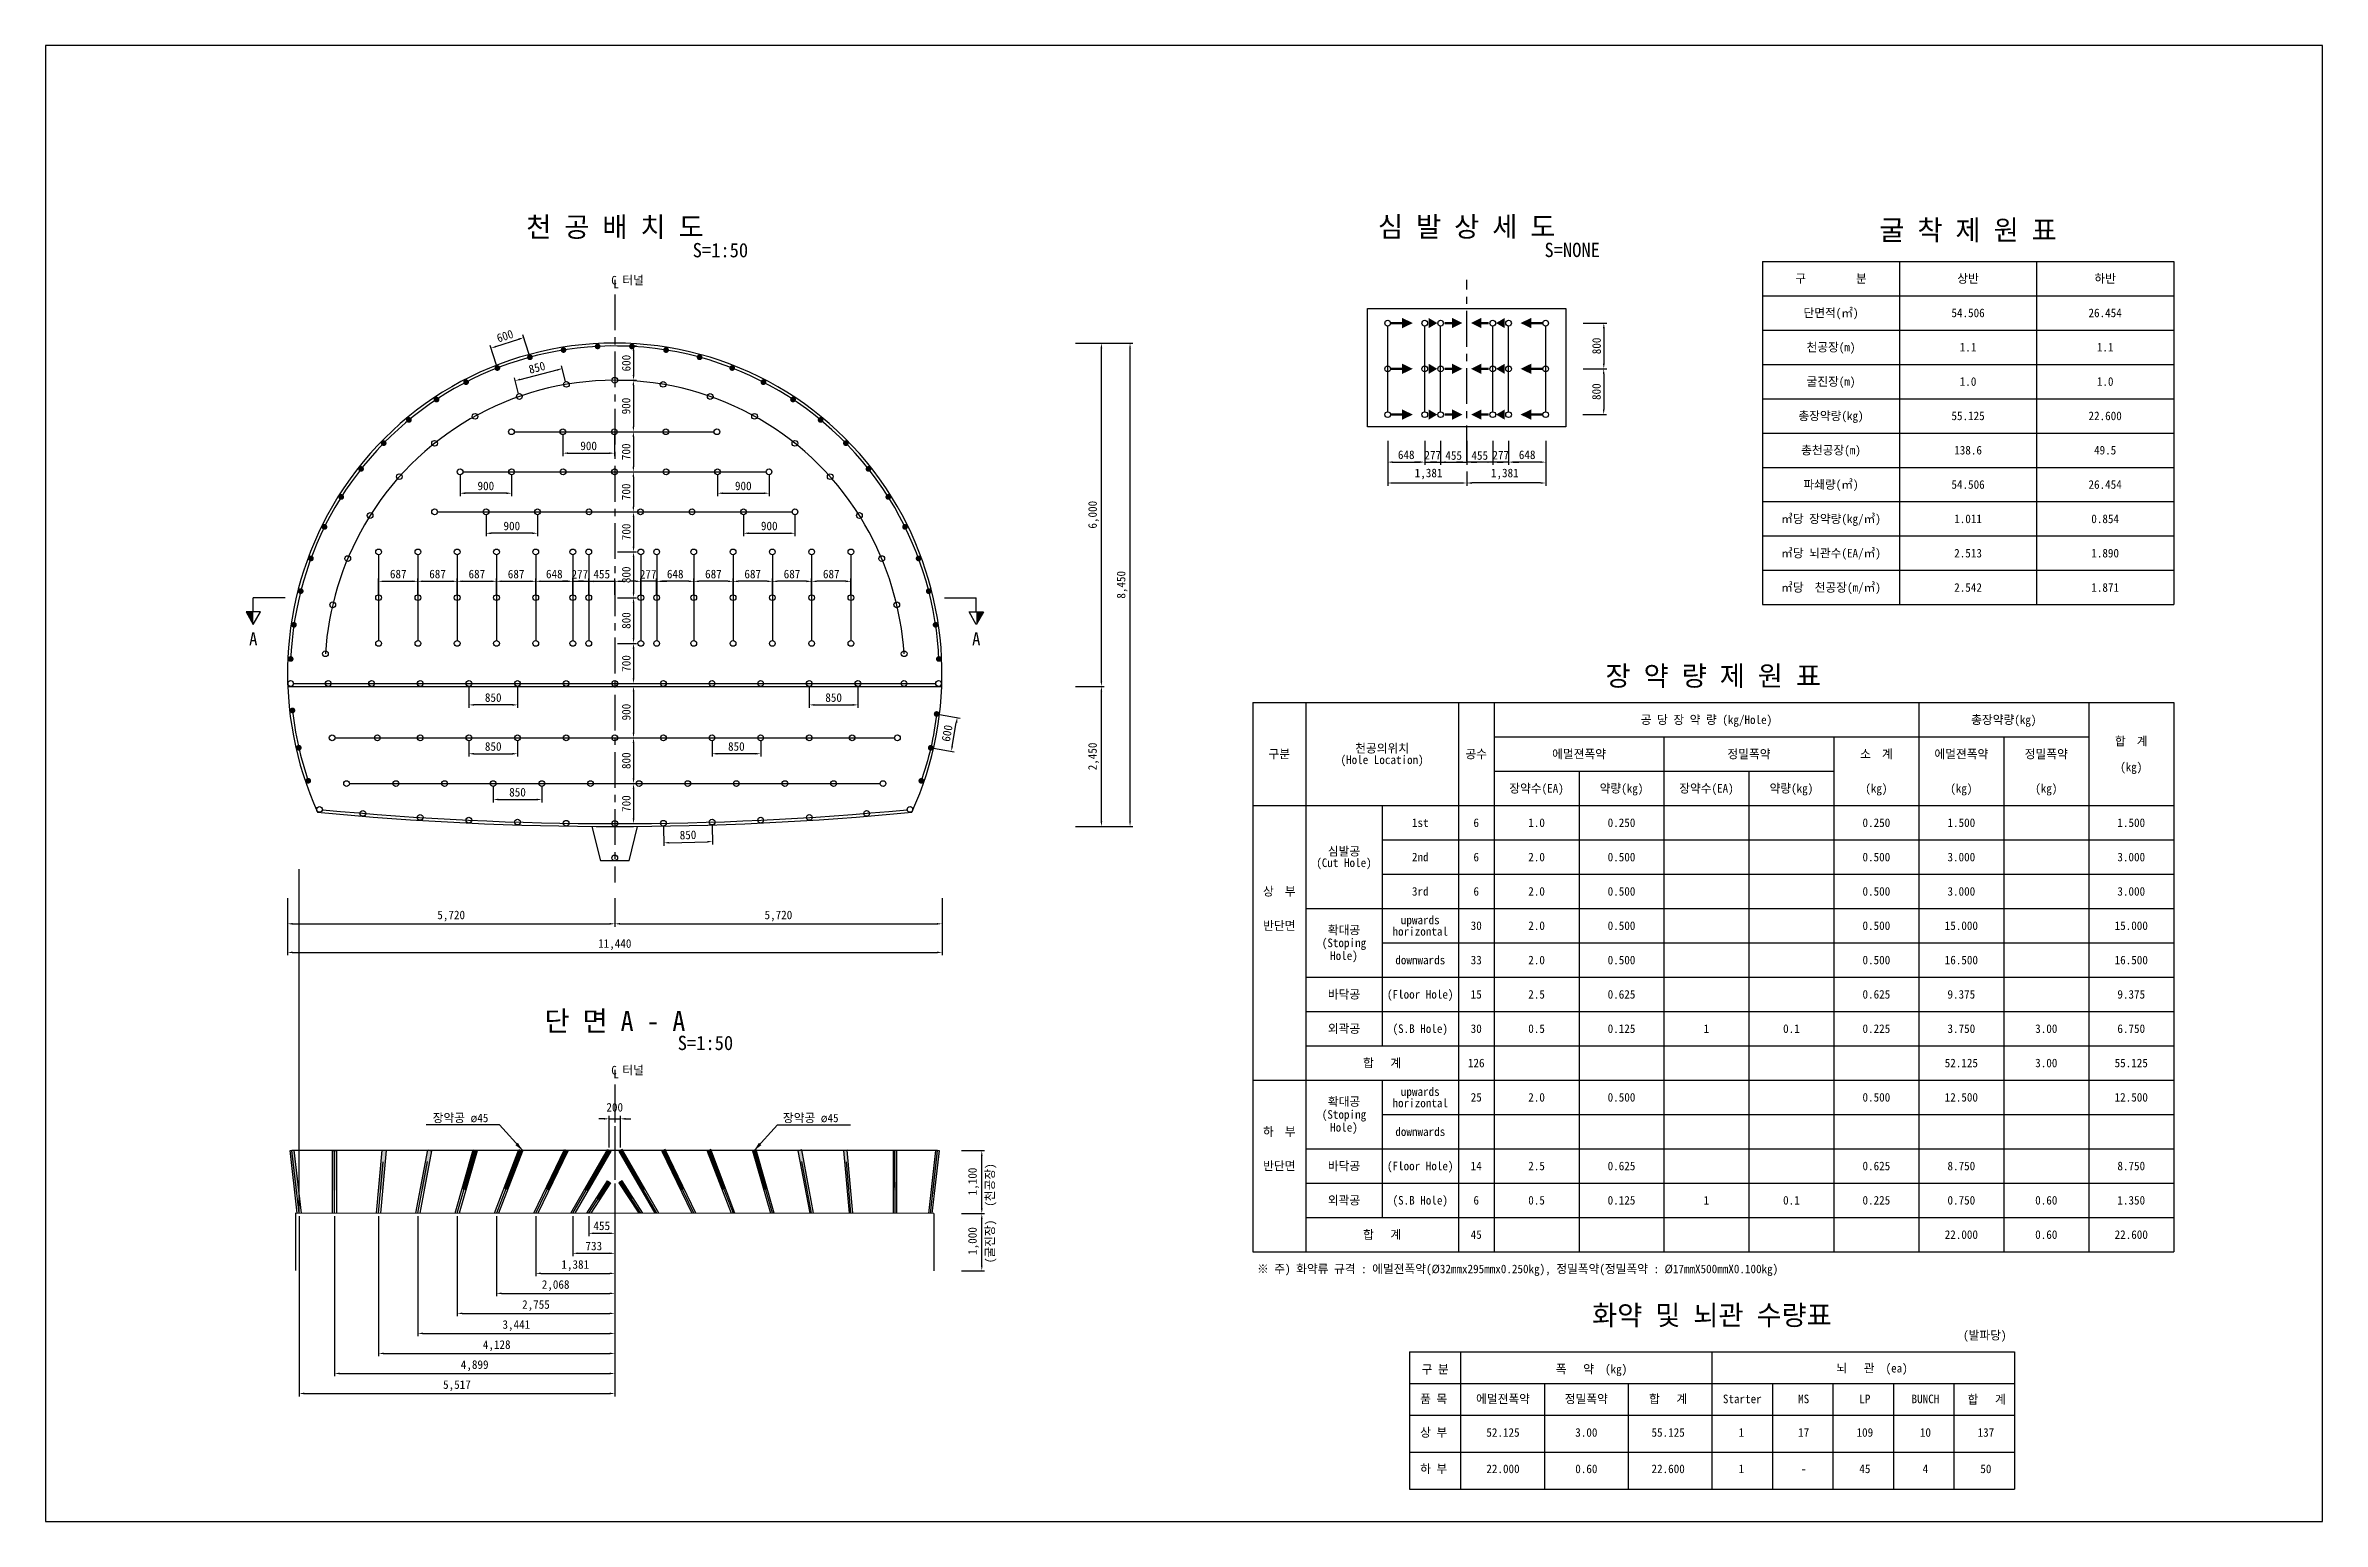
# Model space of a CAD drawing. Header units: millimetres. Extents: x -57518 to 189430, y -17322 to 123318.
# Drawn here: x 149630 to 189430, y 8478 to 34278 of the extents above; entities that cross this region are included whole.
import ezdxf
from ezdxf.enums import TextEntityAlignment as Align

# ---------------------------------------------------------------- set-up
doc = ezdxf.new("R2010")
doc.units = ezdxf.units.MM
doc.header["$LTSCALE"] = 500
doc.header["$PDMODE"] = 1
doc.linetypes.add('A-CENTR01', pattern=[2, 1.25, -0.25, 0.25, -0.25])
for name, color, linetype in [('CS-BLST', 4, 'Continuous'), ('CS-BLST-LIN1', 2, 'Continuous'), ('CS-BLST-LIN2', 2, 'Continuous'), ('CS-BLST-LIN3', 2, 'Continuous'), ('CS-BLST-PATT', 1, 'Continuous'), ('CS-BLST-TEX1', 6, 'Continuous'), ('CS-BLST-TEX3', 3, 'Continuous'), ('CS-CNTL', 1, 'A-CENTR01'), ('CS-DIML', 1, 'Continuous'), ('CS-DIMS', 1, 'Continuous'), ('CS-EXCV', 3, 'E-DIGLN01'), ('CS-LEAT', 3, 'Continuous'), ('CS-MISC', 2, 'Continuous'), ('CS-SYMB', 2, 'Continuous'), ('CS-TABL-LIN1', 4, 'Continuous'), ('CS-TABL-LIN2', 1, 'Continuous'), ('CS-TABL-TEX1', 6, 'Continuous'), ('CS-TABL-TEX2', 3, 'Continuous'), ('CS-TEX1', 6, 'Continuous'), ('CS-TEXT', 3, 'Continuous'), ('CX-PAPR', 2, 'Continuous')]:
    doc.layers.add(name, color=color, linetype=linetype)
doc.styles.get("Standard").update_dxf_attribs({"font": ''})
doc.styles.add('굴림체', font='')
doc.styles.get('Standard').set_extended_font_data('GulimChe')
doc.styles.get('굴림체').set_extended_font_data('GulimChe')
doc.linetypes.add('E-DIGLN01', pattern='A,0.9,-0.2,[19,kscals.shx,S=0.1,R=180,X=0,Y=0],0.9', length=2)
doc.dimstyles.new('DIM01-50', dxfattribs={"dimscale": 50, "dimtxt": 3, "dimasz": 1.8, "dimexe": 1, "dimexo": 1, "dimgap": 1, "dimtad": 1, "dimdec": 0, "dimzin": 9, "dimdsep": 46, "dimlunit": 6, "dimtxsty": '굴림체', "dimcen": 2.5, "dimclrt": 3, "dimadec": 4, "dimazin": 0, "dimtfac": 1, "dimtdec": 0, "dimtmove": 2, "dimatfit": 3, "dimfxl": 1, "dimtolj": 1, "dimtzin": 0, "dimarcsym": 0})

msp = doc.modelspace()

# ---------------------------------------------------------------- texts
at = {"layer": 'CS-BLST-TEX3', "char_height": 150, "width": 10.273, "attachment_point": 5, "rotation": 90, "style": '굴림체'}
for s, insert in [('\\A1;(천공장)', (166157.3, 14359.2, 0)), ('\\A1;(굴진장)', (166157.3, 13372.8))]:
    msp.add_mtext(s, dxfattribs=dict(at, insert=insert))
at = {"layer": 'CS-LEAT', "style": '굴림체'}
msp.add_text('장약공 ø45', height=150, dxfattribs=at).set_placement((156397.1, 15457.4, 0))
msp.add_text('장약공 ø45', height=150, rotation=0.00277, dxfattribs=at).set_placement((162519.1, 15457.1, 0))
at = {"layer": 'CS-TABL-TEX1'}
for s, p in [('구         분', (180839, 30204.5, 0)), ('상반', (183235, 30204.5, 0)), ('하반', (185631, 30204.5, 0)), ('단면적(㎡)', (180839, 29604.5, 0)), ('천공장(m)', (180839, 29004.5, 0)), ('굴진장(m)', (180839, 28404.5, 0)), ('총장약량(kg)', (180839, 27804.5, 0)), ('총천공장(m)', (180839, 27204.5, 0)), ('파쇄량(㎥)', (180839, 26604.5, 0)), ('㎥당 장약량(kg/㎥)', (180839, 26004.5, 0)), ('㎥당 뇌관수(EA/㎥)', (180839, 25404.5, 0)), ('㎥당  천공장(m/㎥)', (180839, 24804.5, 0)), ('공 당 장 약 량 (kg/Hole)', (178662.3, 22492.4, 0)), ('총장약량(kg)', (183859.8, 22492.4, 0)), ('구분', (171195.8, 21892.4, 0)), ('천공의위치', (172992.8, 21992.4, 0)), ('공수', (174637.8, 21892.4, 0)), ('에멀젼폭약', (176434.8, 21892.4, 0)), ('정밀폭약', (179404.8, 21892.4, 0)), ('소  계', (181632.3, 21892.4, 0)), ('에멀젼폭약', (183117.3, 21892.4, 0)), ('정밀폭약', (184602.3, 21892.4, 0)), ('합  계', (186087.3, 22117.4, 0)), ('(Hole Location)', (172992.8, 21792.4, 0)), ('(kg)', (186087.3, 21667.4, 0)), ('장약수(EA)', (175692.3, 21292.4, 0)), ('약량(kg)', (177177.3, 21292.4, 0)), ('장약수(EA)', (178662.3, 21292.4, 0)), ('약량(kg)', (180147.3, 21292.4, 0)), ('(kg)', (181632.3, 21292.4, 0)), ('(kg)', (183117.3, 21292.4, 0)), ('(kg)', (184602.3, 21292.4, 0)), ('1st', (173659.3, 20692.4, 0)), ('(Cut Hole)', (172326.3, 19992.4, 0)), ('심발공', (172326.3, 20192.4, 0)), ('2nd', (173659.3, 20092.4, 0)), ('상  부', (171195.8, 19492.4, 0)), ('3rd', (173659.3, 19492.4, 0)), ('반단면', (171195.8, 18892.4, 0)), ('확대공', (172326.3, 18817.4, 0)), ('horizontal', (173659.3, 18792.4, 0)), ('upwards', (173659.3, 18992.4, 0)), ('(Stoping', (172326.3, 18592.4, 0)), ('Hole)', (172326.3, 18367.4, 0)), ('downwards', (173659.3, 18292.4, 0)), ('바닥공', (172326.3, 17692.4, 0)), ('(Floor Hole)', (173659.3, 17692.4, 0)), ('외곽공', (172326.3, 17092.4, 0)), ('(S.B Hole)', (173659.3, 17092.4, 0)), ('합   계', (172992.8, 16492.4, 0)), ('upwards', (173659.3, 15992.4, 0)), ('(Stoping', (172326.3, 15592.4, 0)), ('확대공', (172326.3, 15817.4, 0)), ('horizontal', (173659.3, 15792.4, 0)), ('하  부', (171195.8, 15292.4, 0)), ('Hole)', (172326.3, 15367.4, 0)), ('downwards', (173659.3, 15292.4, 0)), ('반단면', (171195.8, 14692.4, 0)), ('바닥공', (172326.3, 14692.4, 0)), ('(Floor Hole)', (173659.3, 14692.4, 0)), ('외곽공', (172326.3, 14092.4, 0)), ('(S.B Hole)', (173659.3, 14092.4, 0)), ('합   계', (172992.8, 13492.4, 0))]:
    msp.add_text(s, height=150, dxfattribs=at).set_placement(p, align=Align.MIDDLE_CENTER)
for s, p in [('구 분', (173920.2, 11062.6, 0)), ('폭   약  (kg)', (176653.1, 11067, 0)), ('뇌   관  (ea)', (181556.3, 11082.4, 0)), ('품 목', (173894.6, 10545.1, 0)), ('에멀젼폭약', (175105.5, 10545.1, 0)), ('정밀폭약', (176562.5, 10545.1, 0)), ('합   계', (177992.4, 10545.1, 0)), ('Starter', (179288.4, 10545.1, 0)), ('MS', (180360.9, 10545.1, 0)), ('LP', (181430.7, 10545.1, 0)), ('BUNCH', (182489.4, 10545.1, 0)), ('합   계', (183560.1, 10535.3, 0)), ('상 부', (173894.6, 9958.8, 0)), ('하 부', (173894.6, 9323, 0))]:
    msp.add_text(s, height=150, dxfattribs=at).set_placement(p, align=Align.CENTER)
at = {"layer": 'CS-TABL-TEX2', "style": '굴림체'}
for s, p in [('54.506', (183235, 29604.5, 0)), ('26.454', (185631, 29604.5, 0)), ('1.1', (183235, 29004.5, 0)), ('1.1', (185631, 29004.5, 0)), ('1.0', (183235, 28404.5, 0)), ('1.0', (185631, 28404.5, 0)), ('55.125', (183235, 27804.5, 0)), ('22.600', (185631, 27804.5, 0)), ('138.6', (183235, 27204.5, 0)), ('49.5', (185631, 27204.5, 0)), ('54.506', (183235, 26604.5, 0)), ('26.454', (185631, 26604.5, 0)), ('1.011', (183235, 26004.5, 0)), ('0.854', (185631, 26004.5, 0)), ('2.513', (183235, 25404.5, 0)), ('1.890', (185631, 25404.5, 0)), ('2.542', (183235, 24804.5, 0)), ('1.871', (185631, 24804.5, 0)), ('6', (174637.8, 20692.4, 0)), ('1.0', (175692.3, 20692.4, 0)), ('0.250', (177177.3, 20692.4, 0)), ('0.250', (181632.3, 20692.4, 0)), ('1.500', (183117.3, 20692.4, 0)), ('1.500', (186087.3, 20692.4, 0)), ('6', (174637.8, 20092.4, 0)), ('2.0', (175692.3, 20092.4, 0)), ('0.500', (177177.3, 20092.4, 0)), ('0.500', (181632.3, 20092.4, 0)), ('3.000', (183117.3, 20092.4, 0)), ('3.000', (186087.3, 20092.4, 0)), ('6', (174637.8, 19492.4, 0)), ('2.0', (175692.3, 19492.4, 0)), ('0.500', (177177.3, 19492.4, 0)), ('0.500', (181632.3, 19492.4, 0)), ('3.000', (183117.3, 19492.4, 0)), ('3.000', (186087.3, 19492.4, 0)), ('30', (174637.8, 18892.4, 0)), ('2.0', (175692.3, 18892.4, 0)), ('0.500', (177177.3, 18892.4, 0)), ('0.500', (181632.3, 18892.4, 0)), ('15.000', (183117.3, 18892.4, 0)), ('15.000', (186087.3, 18892.4, 0)), ('33', (174637.8, 18292.4, 0)), ('2.0', (175692.3, 18292.4, 0)), ('0.500', (177177.3, 18292.4, 0)), ('0.500', (181632.3, 18292.4, 0)), ('16.500', (183117.3, 18292.4, 0)), ('16.500', (186087.3, 18292.4, 0)), ('15', (174637.8, 17692.4, 0)), ('2.5', (175692.3, 17692.4, 0)), ('0.625', (177177.3, 17692.4, 0)), ('0.625', (181632.3, 17692.4, 0)), ('9.375', (183117.3, 17692.4, 0)), ('9.375', (186087.3, 17692.4, 0)), ('30', (174637.8, 17092.4, 0)), ('0.5', (175692.3, 17092.4, 0)), ('0.125', (177177.3, 17092.4, 0)), ('1', (178662.3, 17092.4, 0)), ('0.1', (180147.3, 17092.4, 0)), ('0.225', (181632.3, 17092.4, 0)), ('3.750', (183117.3, 17092.4, 0)), ('3.00', (184602.3, 17092.4, 0)), ('6.750', (186087.3, 17092.4, 0)), ('126', (174637.8, 16492.4, 0)), ('52.125', (183117.3, 16492.4, 0)), ('3.00', (184602.3, 16492.4, 0)), ('55.125', (186087.3, 16492.4, 0)), ('25', (174637.8, 15892.4, 0)), ('2.0', (175692.3, 15892.4, 0)), ('0.500', (177177.3, 15892.4, 0)), ('0.500', (181632.3, 15892.4, 0)), ('12.500', (183117.3, 15892.4, 0)), ('12.500', (186087.3, 15892.4, 0)), ('14', (174637.8, 14692.4, 0)), ('2.5', (175692.3, 14692.4, 0)), ('0.625', (177177.3, 14692.4, 0)), ('0.625', (181632.3, 14692.4, 0)), ('8.750', (183117.3, 14692.4, 0)), ('8.750', (186087.3, 14692.4, 0)), ('6', (174637.8, 14092.4, 0)), ('0.5', (175692.3, 14092.4, 0)), ('0.125', (177177.3, 14092.4, 0)), ('1', (178662.3, 14092.4, 0)), ('0.1', (180147.3, 14092.4, 0)), ('0.225', (181632.3, 14092.4, 0)), ('0.750', (183117.3, 14092.4, 0)), ('0.60', (184602.3, 14092.4, 0)), ('1.350', (186087.3, 14092.4, 0)), ('45', (174637.8, 13492.4, 0)), ('22.000', (183117.3, 13492.4, 0)), ('0.60', (184602.3, 13492.4, 0)), ('22.600', (186087.3, 13492.4, 0)), ('(발파당)', (183527.7, 11732.8, 0))]:
    msp.add_text(s, height=150, dxfattribs=at).set_placement(p, align=Align.MIDDLE_CENTER)
msp.add_text('※ 주) 화약류 규격 : 에멀젼폭약(Ø32mmx295mmx0.250kg), 정밀폭약(정밀폭약 : Ø17mmX500mmX0.100kg)', height=150, dxfattribs=at).set_placement((170806.8, 12892.4, 0), align=Align.MIDDLE_LEFT)
for s, p in [('52.125', (175105.5, 9958.8, 0)), ('3.00', (176562.5, 9958.8, 0)), ('55.125', (177992.4, 9958.8, 0)), ('1', (179273.3, 9958.8, 0)), ('17', (180360.9, 9958.8, 0)), ('109', (181430.7, 9958.8, 0)), ('10', (182489.4, 9958.8, 0)), ('137', (183546.4, 9958.8, 0)), ('22.000', (175105.5, 9323, 0)), ('0.60', (176562.5, 9323, 0)), ('22.600', (177992.4, 9323, 0)), ('1', (179273.3, 9323, 0)), ('-', (180360.9, 9323, 0)), ('45', (181430.7, 9323, 0)), ('4', (182489.4, 9323, 0)), ('50', (183546.4, 9323, 0))]:
    msp.add_text(s, height=150, dxfattribs=at).set_placement(p, align=Align.CENTER)
at = {"layer": 'CS-TEX1', "style": '굴림체'}
for s, p in [('천 공 배 치 도', (159582, 31110.4, 0)), ('심 발 상 세 도', (174470.9, 31114.9, 0)), ('굴 착 제 원 표', (183235, 31056.7, 0)), ('장 약 량 제 원 표', (178780.8, 23264.5, 0)), ('화약 및 뇌관 수량표', (178757.9, 12089, 0))]:
    msp.add_text(s, height=350, dxfattribs=at).set_placement(p, align=Align.MIDDLE)
msp.add_text('단 면 A - A', height=350, dxfattribs=at).set_placement((159582, 17051.7, 0), align=Align.CENTER)
at = {"layer": 'CS-TEXT', "style": '굴림체'}
for s, height, p in [('S=1:50', 250, (160941.5, 30575.7, 0)), ('S=NONE', 250, (175830.4, 30580.1, 0)), ('C 터널', 150, (159518.3, 30100.5, 0)), ('L', 150, (159555.7, 30033.1, 0)), ('S=1:50', 250, (160679.7, 16718, 0)), ('C 터널', 150, (159518.3, 16291.4, 0)), ('L', 150, (159555.7, 16224, 0))]:
    msp.add_text(s, height=height, dxfattribs=at).set_placement(p)

# ---------------------------------------------------------------- blocks, each defined once
blk = doc.blocks.new('*D51')
at = {"layer": 'CS-DIMS', "color": 0, "lineweight": -2, "transparency": 16777216}
for p, q in [((176505, 28627), (176916, 28627)), ((176866, 28537), (176866, 27917)), ((176503, 27827), (176916, 27827))]:
    blk.add_line(p, q, dxfattribs=at)
at = {"layer": 'CS-DIMS', "color": 0, "transparency": 16777216}
for points in [[(176851, 28537), (176881, 28537), (176866, 28627)], [(176851, 27917), (176881, 27917), (176866, 27827)]]:
    blk.add_solid(points, dxfattribs=at)
at = {"layer": 'Defpoints', "color": 0, "transparency": 16777216}
for p in [(176455, 28627), (176453, 27827), (176866, 27827)]:
    blk.add_point(p, dxfattribs=at)
at = {"layer": 'CS-DIMS', "color": 3, "transparency": 16777216, "insert": (176740, 28227), "char_height": 150, "attachment_point": 5, "rotation": 90, "style": '굴림체'}
blk.add_mtext('\\A1;800', dxfattribs=at)
blk = doc.blocks.new('*D52')
at = {"layer": 'CS-DIMS', "color": 0, "lineweight": -2, "transparency": 16777216}
for p, q in [((176507, 29427), (176918, 29427)), ((176868, 29337), (176868, 28717)), ((176505, 28627), (176918, 28627))]:
    blk.add_line(p, q, dxfattribs=at)
at = {"layer": 'CS-DIMS', "color": 0, "transparency": 16777216}
for points in [[(176853, 29337), (176883, 29337), (176868, 29427)], [(176853, 28717), (176883, 28717), (176868, 28627)]]:
    blk.add_solid(points, dxfattribs=at)
at = {"layer": 'Defpoints', "color": 0, "transparency": 16777216}
for p in [(176457, 29427), (176455, 28627), (176868, 28627)]:
    blk.add_point(p, dxfattribs=at)
at = {"layer": 'CS-DIMS', "color": 3, "transparency": 16777216, "insert": (176742, 29027), "char_height": 150, "attachment_point": 5, "rotation": 90, "style": '굴림체'}
blk.add_mtext('\\A1;800', dxfattribs=at)
blk = doc.blocks.new('*D53')
at = {"layer": 'CS-DIMS', "color": 0, "lineweight": -2, "transparency": 16777216}
for p, q in [((174016, 27365), (174016, 26946)), ((174471, 27365), (174471, 26946)), ((173926, 26996), (173836, 26996)), ((174016, 26996), (174471, 26996)), ((174561, 26996), (174651, 26996))]:
    blk.add_line(p, q, dxfattribs=at)
at = {"layer": 'CS-DIMS', "color": 0, "transparency": 16777216}
for points in [[(173926, 27011), (173926, 26981), (174016, 26996)], [(174561, 27011), (174561, 26981), (174471, 26996)]]:
    blk.add_solid(points, dxfattribs=at)
at = {"layer": 'Defpoints', "color": 0, "transparency": 16777216}
for p in [(174016, 27415, 0), (174471, 27415), (174471, 26996)]:
    blk.add_point(p, dxfattribs=at)
at = {"layer": 'CS-DIMS', "color": 3, "transparency": 16777216, "insert": (174243, 27110), "char_height": 150, "attachment_point": 5, "style": '굴림체'}
blk.add_mtext('\\A1;455', dxfattribs=at)
blk = doc.blocks.new('*D54')
at = {"layer": 'CS-DIMS', "color": 0, "lineweight": -2, "transparency": 16777216}
for p, q in [((173738, 27232), (173738, 26946)), ((174016, 27365), (174016, 26946)), ((173648, 26996), (173558, 26996)), ((173738, 26996), (174016, 26996)), ((174106, 26996), (174196, 26996))]:
    blk.add_line(p, q, dxfattribs=at)
at = {"layer": 'CS-DIMS', "color": 0, "transparency": 16777216}
for points in [[(173648, 27011), (173648, 26981), (173738, 26996)], [(174106, 27011), (174106, 26981), (174016, 26996)]]:
    blk.add_solid(points, dxfattribs=at)
at = {"layer": 'Defpoints', "color": 0, "transparency": 16777216}
for p in [(173738, 27282, 0), (174016, 27415, 0), (174016, 26996)]:
    blk.add_point(p, dxfattribs=at)
at = {"layer": 'CS-DIMS', "color": 3, "transparency": 16777216, "insert": (173877, 27117), "char_height": 150, "attachment_point": 5, "style": '굴림체'}
blk.add_mtext('\\A1;277', dxfattribs=at)
blk = doc.blocks.new('*D55')
at = {"layer": 'CS-DIMS', "color": 0, "lineweight": -2, "transparency": 16777216}
for p, q in [((173090, 27365), (173090, 26946)), ((173738, 27365), (173738, 26946)), ((173180, 26996), (173648, 26996))]:
    blk.add_line(p, q, dxfattribs=at)
at = {"layer": 'CS-DIMS', "color": 0, "transparency": 16777216}
for points in [[(173180, 27011), (173180, 26981), (173090, 26996)], [(173648, 27011), (173648, 26981), (173738, 26996)]]:
    blk.add_solid(points, dxfattribs=at)
at = {"layer": 'Defpoints', "color": 0, "transparency": 16777216}
for p in [(173090, 27415, 0), (173738, 27415, 0), (173738, 26996)]:
    blk.add_point(p, dxfattribs=at)
at = {"layer": 'CS-DIMS', "color": 3, "transparency": 16777216, "insert": (173414, 27123), "char_height": 150, "attachment_point": 5, "style": '굴림체'}
blk.add_mtext('\\A1;648', dxfattribs=at)
blk = doc.blocks.new('*D56')
at = {"layer": 'CS-DIMS', "color": 0, "lineweight": -2, "transparency": 16777216}
for p, q in [((173090, 27365), (173090, 26581)), ((174471, 26829), (174471, 26581)), ((173180, 26631), (174381, 26631))]:
    blk.add_line(p, q, dxfattribs=at)
at = {"layer": 'CS-DIMS', "color": 0, "transparency": 16777216}
for points in [[(173180, 26646), (173180, 26616), (173090, 26631)], [(174381, 26646), (174381, 26616), (174471, 26631)]]:
    blk.add_solid(points, dxfattribs=at)
at = {"layer": 'Defpoints', "color": 0, "transparency": 16777216}
for p in [(173090, 27415, 0), (174471, 26879), (174471, 26631)]:
    blk.add_point(p, dxfattribs=at)
at = {"layer": 'CS-DIMS', "color": 3, "transparency": 16777216, "insert": (173805, 26787), "char_height": 150, "attachment_point": 5, "style": '굴림체'}
blk.add_mtext('\\A1;1,381', dxfattribs=at)
blk = doc.blocks.new('*D57')
at = {"layer": 'CS-DIMS', "color": 0, "lineweight": -2, "transparency": 16777216}
for p, q in [((159124, 13815), (159124, 13465)), ((159580, 13815), (159580, 13465)), ((159214, 13515), (159490, 13515))]:
    blk.add_line(p, q, dxfattribs=at)
at = {"layer": 'CS-DIMS', "color": 0, "transparency": 16777216}
for points in [[(159214, 13530), (159214, 13500), (159124, 13515)], [(159490, 13530), (159490, 13500), (159580, 13515)]]:
    blk.add_solid(points, dxfattribs=at)
at = {"layer": 'Defpoints', "color": 0, "transparency": 16777216}
for p in [(159124, 13865, 0), (159580, 13865), (159580, 13515)]:
    blk.add_point(p, dxfattribs=at)
at = {"layer": 'CS-DIMS', "color": 3, "transparency": 16777216, "insert": (159352, 13645), "char_height": 150, "attachment_point": 5, "style": '굴림체'}
blk.add_mtext('\\A1;455', dxfattribs=at)
blk = doc.blocks.new('*D58')
at = {"layer": 'CS-DIMS', "color": 0, "lineweight": -2, "transparency": 16777216}
for p, q in [((158847, 13815), (158847, 13115)), ((159580, 13815), (159580, 13115)), ((158937, 13165), (159490, 13165))]:
    blk.add_line(p, q, dxfattribs=at)
at = {"layer": 'CS-DIMS', "color": 0, "transparency": 16777216}
for points in [[(158937, 13180), (158937, 13150), (158847, 13165)], [(159490, 13180), (159490, 13150), (159580, 13165)]]:
    blk.add_solid(points, dxfattribs=at)
at = {"layer": 'Defpoints', "color": 0, "transparency": 16777216}
for p in [(158847, 13865), (159580, 13865), (159580, 13165)]:
    blk.add_point(p, dxfattribs=at)
at = {"layer": 'CS-DIMS', "color": 3, "transparency": 16777216, "insert": (159213, 13292), "char_height": 150, "attachment_point": 5, "style": '굴림체'}
blk.add_mtext('\\A1;733', dxfattribs=at)
blk = doc.blocks.new('*D59')
at = {"layer": 'CS-DIMS', "color": 0, "lineweight": -2, "transparency": 16777216}
for p, q in [((158199, 13815), (158199, 12765)), ((158289, 12815), (159490, 12815)), ((159580, 13115), (159580, 12765))]:
    blk.add_line(p, q, dxfattribs=at)
at = {"layer": 'CS-DIMS', "color": 0, "transparency": 16777216}
for points in [[(158289, 12830), (158289, 12800), (158199, 12815)], [(159490, 12830), (159490, 12800), (159580, 12815)]]:
    blk.add_solid(points, dxfattribs=at)
at = {"layer": 'Defpoints', "color": 0, "transparency": 16777216}
for p in [(158199, 13865, 0), (159580, 13165), (159580, 12815)]:
    blk.add_point(p, dxfattribs=at)
at = {"layer": 'CS-DIMS', "color": 3, "transparency": 16777216, "insert": (158889, 12951), "char_height": 150, "attachment_point": 5, "style": '굴림체'}
blk.add_mtext('\\A1;1,381', dxfattribs=at)
blk = doc.blocks.new('*D60')
at = {"layer": 'CS-DIMS', "color": 0, "lineweight": -2, "transparency": 16777216}
for p, q in [((157512, 13815), (157512, 12415)), ((159580, 12765), (159580, 12415)), ((157602, 12465), (159490, 12465))]:
    blk.add_line(p, q, dxfattribs=at)
at = {"layer": 'CS-DIMS', "color": 0, "transparency": 16777216}
for points in [[(157602, 12480), (157602, 12450), (157512, 12465)], [(159490, 12480), (159490, 12450), (159580, 12465)]]:
    blk.add_solid(points, dxfattribs=at)
at = {"layer": 'Defpoints', "color": 0, "transparency": 16777216}
for p in [(157512, 13865, 0), (159580, 12815), (159580, 12465)]:
    blk.add_point(p, dxfattribs=at)
at = {"layer": 'CS-DIMS', "color": 3, "transparency": 16777216, "insert": (158546, 12601), "char_height": 150, "attachment_point": 5, "style": '굴림체'}
blk.add_mtext('\\A1;2,068', dxfattribs=at)
blk = doc.blocks.new('*D61')
at = {"layer": 'CS-DIMS', "color": 0, "lineweight": -2, "transparency": 16777216}
for p, q in [((156825, 13815), (156825, 12065)), ((159580, 12415), (159580, 12065)), ((156915, 12115), (159490, 12115))]:
    blk.add_line(p, q, dxfattribs=at)
at = {"layer": 'CS-DIMS', "color": 0, "transparency": 16777216}
for points in [[(156915, 12130), (156915, 12100), (156825, 12115)], [(159490, 12130), (159490, 12100), (159580, 12115)]]:
    blk.add_solid(points, dxfattribs=at)
at = {"layer": 'Defpoints', "color": 0, "transparency": 16777216}
for p in [(156825, 13865, 0), (159580, 12465), (159580, 12115)]:
    blk.add_point(p, dxfattribs=at)
at = {"layer": 'CS-DIMS', "color": 3, "transparency": 16777216, "insert": (158202, 12251), "char_height": 150, "attachment_point": 5, "style": '굴림체'}
blk.add_mtext('\\A1;2,755', dxfattribs=at)
blk = doc.blocks.new('*D62')
at = {"layer": 'CS-DIMS', "color": 0, "lineweight": -2, "transparency": 16777216}
for p, q in [((156138, 13815), (156138, 11715)), ((159580, 12065), (159580, 11715)), ((156228, 11765), (159490, 11765))]:
    blk.add_line(p, q, dxfattribs=at)
at = {"layer": 'CS-DIMS', "color": 0, "transparency": 16777216}
for points in [[(156228, 11780), (156228, 11750), (156138, 11765)], [(159490, 11780), (159490, 11750), (159580, 11765)]]:
    blk.add_solid(points, dxfattribs=at)
at = {"layer": 'Defpoints', "color": 0, "transparency": 16777216}
for p in [(156138, 13865, 0), (159580, 12115), (159580, 11765)]:
    blk.add_point(p, dxfattribs=at)
at = {"layer": 'CS-DIMS', "color": 3, "transparency": 16777216, "insert": (157859, 11901), "char_height": 150, "attachment_point": 5, "style": '굴림체'}
blk.add_mtext('\\A1;3,441', dxfattribs=at)
blk = doc.blocks.new('*D63')
at = {"layer": 'CS-DIMS', "color": 0, "lineweight": -2, "transparency": 16777216}
for p, q in [((165642, 14960), (166045, 14960)), ((165995, 13950), (165995, 14870)), ((165642, 13860), (166045, 13860))]:
    blk.add_line(p, q, dxfattribs=at)
at = {"layer": 'CS-DIMS', "color": 0, "transparency": 16777216}
for points in [[(165980, 14870), (166010, 14870), (165995, 14960)], [(165980, 13950), (166010, 13950), (165995, 13860)]]:
    blk.add_solid(points, dxfattribs=at)
at = {"layer": 'Defpoints', "color": 0, "transparency": 16777216}
for p in [(165592, 14960), (165995, 14960), (165592, 13860, 0)]:
    blk.add_point(p, dxfattribs=at)
at = {"layer": 'CS-DIMS', "color": 3, "transparency": 16777216, "insert": (165851, 14421), "char_height": 150, "attachment_point": 5, "rotation": 90, "style": '굴림체'}
blk.add_mtext('\\A1;1,100', dxfattribs=at)
blk = doc.blocks.new('*D64')
at = {"layer": 'CS-DIMS', "color": 0, "lineweight": -2, "transparency": 16777216}
for p, q in [((165642, 13860), (166045, 13860)), ((165995, 12950), (165995, 13770)), ((165642, 12860), (166045, 12860))]:
    blk.add_line(p, q, dxfattribs=at)
at = {"layer": 'CS-DIMS', "color": 0, "transparency": 16777216}
for points in [[(165980, 13770), (166010, 13770), (165995, 13860)], [(165980, 12950), (166010, 12950), (165995, 12860)]]:
    blk.add_solid(points, dxfattribs=at)
at = {"layer": 'Defpoints', "color": 0, "transparency": 16777216}
for p in [(165592, 13860), (165995, 13860), (165592, 12860)]:
    blk.add_point(p, dxfattribs=at)
at = {"layer": 'CS-DIMS', "color": 3, "transparency": 16777216, "insert": (165851, 13380), "char_height": 150, "attachment_point": 5, "rotation": 90, "style": '굴림체'}
blk.add_mtext('\\A1;1,000', dxfattribs=at)
blk = doc.blocks.new('*D65')
at = {"layer": 'CS-DIMS', "color": 0, "lineweight": -2, "transparency": 16777216}
for p, q in [((165642, 14960), (166045, 14960)), ((165995, 13950), (165995, 14870)), ((165642, 13860), (166045, 13860))]:
    blk.add_line(p, q, dxfattribs=at)
at = {"layer": 'CS-DIMS', "color": 0, "transparency": 16777216}
for points in [[(165980, 14870), (166010, 14870), (165995, 14960)], [(165980, 13950), (166010, 13950), (165995, 13860)]]:
    blk.add_solid(points, dxfattribs=at)
at = {"layer": 'Defpoints', "color": 0, "transparency": 16777216}
for p in [(165592, 14960), (165995, 14960), (165592, 13860, 0)]:
    blk.add_point(p, dxfattribs=at)
at = {"layer": 'CS-DIMS', "color": 3, "transparency": 16777216, "insert": (165851, 14421), "char_height": 150, "attachment_point": 5, "rotation": 90, "style": '굴림체'}
blk.add_mtext('\\A1;1,100', dxfattribs=at)
blk = doc.blocks.new('*D66')
at = {"layer": 'CS-DIMS', "color": 0, "lineweight": -2, "transparency": 16777216}
for p, q in [((165642, 13860), (166045, 13860)), ((165995, 12950), (165995, 13770)), ((165642, 12860), (166045, 12860))]:
    blk.add_line(p, q, dxfattribs=at)
at = {"layer": 'CS-DIMS', "color": 0, "transparency": 16777216}
for points in [[(165980, 13770), (166010, 13770), (165995, 13860)], [(165980, 12950), (166010, 12950), (165995, 12860)]]:
    blk.add_solid(points, dxfattribs=at)
at = {"layer": 'Defpoints', "color": 0, "transparency": 16777216}
for p in [(165592, 13860), (165995, 13860), (165592, 12860)]:
    blk.add_point(p, dxfattribs=at)
at = {"layer": 'CS-DIMS', "color": 3, "transparency": 16777216, "insert": (165851, 13380), "char_height": 150, "attachment_point": 5, "rotation": 90, "style": '굴림체'}
blk.add_mtext('\\A1;1,000', dxfattribs=at)
blk = doc.blocks.new('*D67')
at = {"layer": 'CS-DIMS', "color": 0, "lineweight": -2, "transparency": 16777216}
for p, q in [((153860, 19375), (153860, 18875)), ((159580, 19375), (159580, 18875)), ((153950, 18925), (159490, 18925))]:
    blk.add_line(p, q, dxfattribs=at)
at = {"layer": 'CS-DIMS', "color": 0, "transparency": 16777216}
for points in [[(153950, 18940), (153950, 18910), (153860, 18925)], [(159490, 18940), (159490, 18910), (159580, 18925)]]:
    blk.add_solid(points, dxfattribs=at)
at = {"layer": 'Defpoints', "color": 0, "transparency": 16777216}
for p in [(153860, 19425), (159580, 19425), (159580, 18925)]:
    blk.add_point(p, dxfattribs=at)
at = {"layer": 'CS-DIMS', "color": 3, "transparency": 16777216, "insert": (156720, 19061), "char_height": 150, "attachment_point": 5, "style": '굴림체'}
blk.add_mtext('\\A1;5,720', dxfattribs=at)
blk = doc.blocks.new('*D68')
at = {"layer": 'CS-DIMS', "color": 0, "lineweight": -2, "transparency": 16777216}
for p, q in [((159580, 19375), (159580, 18875)), ((165300, 19375), (165300, 18875)), ((159670, 18925), (165210, 18925))]:
    blk.add_line(p, q, dxfattribs=at)
at = {"layer": 'CS-DIMS', "color": 0, "transparency": 16777216}
for points in [[(159670, 18940), (159670, 18910), (159580, 18925)], [(165210, 18940), (165210, 18910), (165300, 18925)]]:
    blk.add_solid(points, dxfattribs=at)
at = {"layer": 'Defpoints', "color": 0, "transparency": 16777216}
for p in [(159580, 19425), (165300, 19425), (165300, 18925)]:
    blk.add_point(p, dxfattribs=at)
at = {"layer": 'CS-DIMS', "color": 3, "transparency": 16777216, "insert": (162440, 19061), "char_height": 150, "attachment_point": 5, "style": '굴림체'}
blk.add_mtext('\\A1;5,720', dxfattribs=at)
blk = doc.blocks.new('*D69')
at = {"layer": 'CS-DIMS', "color": 0, "lineweight": -2, "transparency": 16777216}
for p, q in [((153860, 18875), (153860, 18375)), ((165300, 18875), (165300, 18375)), ((153950, 18425), (165210, 18425))]:
    blk.add_line(p, q, dxfattribs=at)
at = {"layer": 'CS-DIMS', "color": 0, "transparency": 16777216}
for points in [[(153950, 18440), (153950, 18410), (153860, 18425)], [(165210, 18440), (165210, 18410), (165300, 18425)]]:
    blk.add_solid(points, dxfattribs=at)
at = {"layer": 'Defpoints', "color": 0, "transparency": 16777216}
for p in [(153860, 18925), (165300, 18925), (165300, 18425)]:
    blk.add_point(p, dxfattribs=at)
at = {"layer": 'CS-DIMS', "color": 3, "transparency": 16777216, "insert": (159580, 18561), "char_height": 150, "attachment_point": 5, "style": '굴림체'}
blk.add_mtext('\\A1;11,440', dxfattribs=at)
blk = doc.blocks.new('*D70')
at = {"layer": 'CS-DIMS', "color": 0, "lineweight": -2, "transparency": 16777216}
for p, q in [((167636, 23076), (168136, 23076)), ((168086, 20716), (168086, 22986)), ((167636, 20626), (168136, 20626))]:
    blk.add_line(p, q, dxfattribs=at)
at = {"layer": 'CS-DIMS', "color": 0, "transparency": 16777216}
for points in [[(168071, 22986), (168101, 22986), (168086, 23076)], [(168071, 20716), (168101, 20716), (168086, 20626)]]:
    blk.add_solid(points, dxfattribs=at)
at = {"layer": 'Defpoints', "color": 0, "transparency": 16777216}
for p in [(167586, 23076), (168086, 23076), (167586, 20626)]:
    blk.add_point(p, dxfattribs=at)
at = {"layer": 'CS-DIMS', "color": 3, "transparency": 16777216, "insert": (167949, 21851), "char_height": 150, "attachment_point": 5, "rotation": 90, "style": '굴림체'}
blk.add_mtext('\\A1;2,450', dxfattribs=at)
blk = doc.blocks.new('*D71')
at = {"layer": 'CS-DIMS', "color": 0, "lineweight": -2, "transparency": 16777216}
for p, q in [((168136, 29076), (168636, 29076)), ((168586, 20716), (168586, 28986)), ((168136, 20626), (168636, 20626))]:
    blk.add_line(p, q, dxfattribs=at)
at = {"layer": 'CS-DIMS', "color": 0, "transparency": 16777216}
for points in [[(168571, 28986), (168601, 28986), (168586, 29076)], [(168571, 20716), (168601, 20716), (168586, 20626)]]:
    blk.add_solid(points, dxfattribs=at)
at = {"layer": 'Defpoints', "color": 0, "transparency": 16777216}
for p in [(168086, 29076), (168586, 29076), (168086, 20626)]:
    blk.add_point(p, dxfattribs=at)
at = {"layer": 'CS-DIMS', "color": 3, "transparency": 16777216, "insert": (168449, 24851), "char_height": 150, "attachment_point": 5, "rotation": 90, "style": '굴림체'}
blk.add_mtext('\\A1;8,450', dxfattribs=at)
blk = doc.blocks.new('*D72')
at = {"layer": 'CS-DIMS', "color": 0, "lineweight": -2, "transparency": 16777216}
for p, q in [((167636, 29076), (168136, 29076)), ((168086, 23166), (168086, 28986)), ((167636, 23076), (168136, 23076))]:
    blk.add_line(p, q, dxfattribs=at)
at = {"layer": 'CS-DIMS', "color": 0, "transparency": 16777216}
for points in [[(168071, 28986), (168101, 28986), (168086, 29076)], [(168071, 23166), (168101, 23166), (168086, 23076)]]:
    blk.add_solid(points, dxfattribs=at)
at = {"layer": 'Defpoints', "color": 0, "transparency": 16777216}
for p in [(167586, 29076), (168086, 29076), (167586, 23076)]:
    blk.add_point(p, dxfattribs=at)
at = {"layer": 'CS-DIMS', "color": 3, "transparency": 16777216, "insert": (167950, 26076), "char_height": 150, "attachment_point": 5, "rotation": 90, "style": '굴림체'}
blk.add_mtext('\\A1;6,000', dxfattribs=at)
blk = doc.blocks.new('*D9')
at = {"layer": 'CS-DIMS', "color": 0, "lineweight": -2, "transparency": 16777216}
for p, q in [((159630, 24626), (159958, 24626)), ((159908, 24536), (159908, 23916)), ((159630, 23826), (159958, 23826))]:
    blk.add_line(p, q, dxfattribs=at)
at = {"layer": 'CS-DIMS', "color": 0, "transparency": 16777216}
for points in [[(159893, 24536), (159923, 24536), (159908, 24626)], [(159893, 23916), (159923, 23916), (159908, 23826)]]:
    blk.add_solid(points, dxfattribs=at)
at = {"layer": 'Defpoints', "color": 0, "transparency": 16777216}
for p in [(159580, 24626), (159580, 23826), (159908, 23826)]:
    blk.add_point(p, dxfattribs=at)
at = {"layer": 'CS-DIMS', "color": 3, "transparency": 16777216, "insert": (159781, 24226), "char_height": 150, "attachment_point": 5, "rotation": 90, "style": '굴림체'}
blk.add_mtext('\\A1;800', dxfattribs=at)
blk = doc.blocks.new('*D10')
at = {"layer": 'CS-DIMS', "color": 0, "lineweight": -2, "transparency": 16777216}
for p, q in [((156825, 24676), (156825, 24962)), ((156915, 24912), (157422, 24912)), ((157512, 24676), (157512, 24962))]:
    blk.add_line(p, q, dxfattribs=at)
at = {"layer": 'CS-DIMS', "color": 0, "transparency": 16777216}
for points in [[(156915, 24927), (156915, 24897), (156825, 24912)], [(157422, 24927), (157422, 24897), (157512, 24912)]]:
    blk.add_solid(points, dxfattribs=at)
at = {"layer": 'Defpoints', "color": 0, "transparency": 16777216}
for p in [(157512, 24912), (156825, 24626), (157512, 24626)]:
    blk.add_point(p, dxfattribs=at)
at = {"layer": 'CS-DIMS', "color": 3, "transparency": 16777216, "insert": (157169, 25039), "char_height": 150, "attachment_point": 5, "style": '굴림체'}
blk.add_mtext('\\A1;687', dxfattribs=at)
blk = doc.blocks.new('*D11')
at = {"layer": 'CS-DIMS', "color": 0, "lineweight": -2, "transparency": 16777216}
for p, q in [((159630, 25426), (159958, 25426)), ((159908, 25336), (159908, 24716)), ((159630, 24626), (159958, 24626))]:
    blk.add_line(p, q, dxfattribs=at)
at = {"layer": 'CS-DIMS', "color": 0, "transparency": 16777216}
for points in [[(159893, 25336), (159923, 25336), (159908, 25426)], [(159893, 24716), (159923, 24716), (159908, 24626)]]:
    blk.add_solid(points, dxfattribs=at)
at = {"layer": 'Defpoints', "color": 0, "transparency": 16777216}
for p in [(159580, 25426), (159580, 24626), (159908, 24626)]:
    blk.add_point(p, dxfattribs=at)
at = {"layer": 'CS-DIMS', "color": 3, "transparency": 16777216, "insert": (159781, 25026), "char_height": 150, "attachment_point": 5, "rotation": 90, "style": '굴림체'}
blk.add_mtext('\\A1;800', dxfattribs=at)
blk = doc.blocks.new('*D12')
at = {"layer": 'CS-DIMS', "color": 0, "lineweight": -2, "transparency": 16777216}
for p, q in [((159630, 23826), (159958, 23826)), ((159908, 23736), (159908, 23216)), ((159630, 23126), (159958, 23126))]:
    blk.add_line(p, q, dxfattribs=at)
at = {"layer": 'CS-DIMS', "color": 0, "transparency": 16777216}
for points in [[(159893, 23736), (159923, 23736), (159908, 23826)], [(159893, 23216), (159923, 23216), (159908, 23126)]]:
    blk.add_solid(points, dxfattribs=at)
at = {"layer": 'Defpoints', "color": 0, "transparency": 16777216}
for p in [(159580, 23826), (159580, 23126), (159908, 23126)]:
    blk.add_point(p, dxfattribs=at)
at = {"layer": 'CS-DIMS', "color": 3, "transparency": 16777216, "insert": (159781, 23476), "char_height": 150, "attachment_point": 5, "rotation": 90, "style": '굴림체'}
blk.add_mtext('\\A1;700', dxfattribs=at)
blk = doc.blocks.new('*D13')
at = {"layer": 'CS-DIMS', "color": 0, "lineweight": -2, "transparency": 16777216}
for p, q in [((159630, 26126), (159958, 26126)), ((159908, 26036), (159908, 25516)), ((159630, 25426), (159958, 25426))]:
    blk.add_line(p, q, dxfattribs=at)
at = {"layer": 'CS-DIMS', "color": 0, "transparency": 16777216}
for points in [[(159893, 26036), (159923, 26036), (159908, 26126)], [(159893, 25516), (159923, 25516), (159908, 25426)]]:
    blk.add_solid(points, dxfattribs=at)
at = {"layer": 'Defpoints', "color": 0, "transparency": 16777216}
for p in [(159580, 26126), (159580, 25426), (159908, 25426)]:
    blk.add_point(p, dxfattribs=at)
at = {"layer": 'CS-DIMS', "color": 3, "transparency": 16777216, "insert": (159781, 25776), "char_height": 150, "attachment_point": 5, "rotation": 90, "style": '굴림체'}
blk.add_mtext('\\A1;700', dxfattribs=at)
blk = doc.blocks.new('*D14')
at = {"layer": 'CS-DIMS', "color": 0, "lineweight": -2, "transparency": 16777216}
for p, q in [((159630, 26826), (159955, 26826)), ((159905, 26736), (159905, 26216)), ((159630, 26126), (159955, 26126))]:
    blk.add_line(p, q, dxfattribs=at)
at = {"layer": 'CS-DIMS', "color": 0, "transparency": 16777216}
for points in [[(159890, 26736), (159920, 26736), (159905, 26826)], [(159890, 26216), (159920, 26216), (159905, 26126)]]:
    blk.add_solid(points, dxfattribs=at)
at = {"layer": 'Defpoints', "color": 0, "transparency": 16777216}
for p in [(159580, 26826), (159580, 26126), (159905, 26126)]:
    blk.add_point(p, dxfattribs=at)
at = {"layer": 'CS-DIMS', "color": 3, "transparency": 16777216, "insert": (159778, 26476), "char_height": 150, "attachment_point": 5, "rotation": 90, "style": '굴림체'}
blk.add_mtext('\\A1;700', dxfattribs=at)
blk = doc.blocks.new('*D15')
at = {"layer": 'CS-DIMS', "color": 0, "lineweight": -2, "transparency": 16777216}
for p, q in [((159630, 28426), (159955, 28426)), ((159905, 28336), (159905, 27616)), ((159630, 27526), (159955, 27526))]:
    blk.add_line(p, q, dxfattribs=at)
at = {"layer": 'CS-DIMS', "color": 0, "transparency": 16777216}
for points in [[(159890, 28336), (159920, 28336), (159905, 28426)], [(159890, 27616), (159920, 27616), (159905, 27526)]]:
    blk.add_solid(points, dxfattribs=at)
at = {"layer": 'Defpoints', "color": 0, "transparency": 16777216}
for p in [(159580, 28426), (159580, 27526), (159905, 27526)]:
    blk.add_point(p, dxfattribs=at)
at = {"layer": 'CS-DIMS', "color": 3, "transparency": 16777216, "insert": (159778, 27976), "char_height": 150, "attachment_point": 5, "rotation": 90, "style": '굴림체'}
blk.add_mtext('\\A1;900', dxfattribs=at)
blk = doc.blocks.new('*D16')
at = {"layer": 'CS-DIMS', "color": 0, "lineweight": -2, "transparency": 16777216}
for p, q in [((159630, 29026), (159958, 29026)), ((159908, 28936), (159908, 28516)), ((159630, 28426), (159958, 28426))]:
    blk.add_line(p, q, dxfattribs=at)
at = {"layer": 'CS-DIMS', "color": 0, "transparency": 16777216}
for points in [[(159893, 28936), (159923, 28936), (159908, 29026)], [(159893, 28516), (159923, 28516), (159908, 28426)]]:
    blk.add_solid(points, dxfattribs=at)
at = {"layer": 'Defpoints', "color": 0, "transparency": 16777216}
for p in [(159580, 29026), (159580, 28426), (159908, 28426)]:
    blk.add_point(p, dxfattribs=at)
at = {"layer": 'CS-DIMS', "color": 3, "transparency": 16777216, "insert": (159781, 28726), "char_height": 150, "attachment_point": 5, "rotation": 90, "style": '굴림체'}
blk.add_mtext('\\A1;600', dxfattribs=at)
blk = doc.blocks.new('*D17')
at = {"layer": 'CS-DIMS', "color": 0, "lineweight": -2, "transparency": 16777216}
for p, q in [((157330, 26076), (157330, 25702)), ((158230, 26076), (158230, 25702)), ((158140, 25752), (157420, 25752))]:
    blk.add_line(p, q, dxfattribs=at)
at = {"layer": 'CS-DIMS', "color": 0, "transparency": 16777216}
for points in [[(157420, 25767), (157420, 25737), (157330, 25752)], [(158140, 25767), (158140, 25737), (158230, 25752)]]:
    blk.add_solid(points, dxfattribs=at)
at = {"layer": 'Defpoints', "color": 0, "transparency": 16777216}
for p in [(157330, 26126), (158230, 26126), (157330, 25752)]:
    blk.add_point(p, dxfattribs=at)
at = {"layer": 'CS-DIMS', "color": 3, "transparency": 16777216, "insert": (157780, 25879), "char_height": 150, "attachment_point": 5, "style": '굴림체'}
blk.add_mtext('\\A1;900', dxfattribs=at)
blk = doc.blocks.new('*D18')
at = {"layer": 'CS-DIMS', "color": 0, "lineweight": -2, "transparency": 16777216}
for p, q in [((156876, 26776), (156876, 26402)), ((157776, 26776), (157776, 26402)), ((157686, 26452), (156966, 26452))]:
    blk.add_line(p, q, dxfattribs=at)
at = {"layer": 'CS-DIMS', "color": 0, "transparency": 16777216}
for points in [[(156966, 26467), (156966, 26437), (156876, 26452)], [(157686, 26467), (157686, 26437), (157776, 26452)]]:
    blk.add_solid(points, dxfattribs=at)
at = {"layer": 'Defpoints', "color": 0, "transparency": 16777216}
for p in [(156876, 26826), (157776, 26826), (156876, 26452)]:
    blk.add_point(p, dxfattribs=at)
at = {"layer": 'CS-DIMS', "color": 3, "transparency": 16777216, "insert": (157326, 26579), "char_height": 150, "attachment_point": 5, "style": '굴림체'}
blk.add_mtext('\\A1;900', dxfattribs=at)
blk = doc.blocks.new('*D19')
at = {"layer": 'CS-DIMS', "color": 0, "lineweight": -2, "transparency": 16777216}
for p, q in [((157501, 29015), (157900, 29145)), ((158082, 28876), (157970, 29220)), ((157511, 28690), (157399, 29035))]:
    blk.add_line(p, q, dxfattribs=at)
at = {"layer": 'CS-DIMS', "color": 0, "transparency": 16777216}
for points in [[(157895, 29159), (157904, 29130), (157985, 29172)], [(157496, 29029), (157505, 29001), (157415, 28987)]]:
    blk.add_solid(points, dxfattribs=at)
at = {"layer": 'Defpoints', "color": 0, "transparency": 16777216}
for p in [(157985, 29172), (158097, 28828), (157527, 28643)]:
    blk.add_point(p, dxfattribs=at)
at = {"layer": 'CS-DIMS', "color": 3, "transparency": 16777216, "insert": (157661, 29200), "char_height": 150, "attachment_point": 5, "rotation": 18, "style": '굴림체'}
blk.add_mtext('\\A1;600', dxfattribs=at)
blk = doc.blocks.new('*D20')
at = {"layer": 'CS-DIMS', "color": 0, "lineweight": -2, "transparency": 16777216}
for p, q in [((158721, 28403), (158650, 28679)), ((157899, 28191), (157828, 28467)), ((157928, 28441), (158575, 28608))]:
    blk.add_line(p, q, dxfattribs=at)
at = {"layer": 'CS-DIMS', "color": 0, "transparency": 16777216}
for points in [[(157924, 28456), (157931, 28427), (157840, 28419)], [(158572, 28623), (158579, 28594), (158662, 28631)]]:
    blk.add_solid(points, dxfattribs=at)
at = {"layer": 'Defpoints', "color": 0, "transparency": 16777216}
for p in [(158662, 28631), (158734, 28355), (157912, 28143)]:
    blk.add_point(p, dxfattribs=at)
at = {"layer": 'CS-DIMS', "color": 3, "transparency": 16777216, "insert": (158220, 28648), "char_height": 150, "attachment_point": 5, "rotation": 14.4658, "style": '굴림체'}
blk.add_mtext('\\A1;850', dxfattribs=at)
blk = doc.blocks.new('*D21')
at = {"layer": 'CS-DIMS', "color": 0, "lineweight": -2, "transparency": 16777216}
for p, q in [((165256, 22584), (165615, 22520)), ((165478, 22027), (165550, 22441)), ((165152, 21993), (165511, 21930))]:
    blk.add_line(p, q, dxfattribs=at)
at = {"layer": 'CS-DIMS', "color": 0, "transparency": 16777216}
for points in [[(165536, 22443), (165565, 22438), (165566, 22529)], [(165463, 22030), (165493, 22025), (165462, 21939)]]:
    blk.add_solid(points, dxfattribs=at)
at = {"layer": 'Defpoints', "color": 0, "transparency": 16777216}
for p in [(165206, 22592), (165566, 22529), (165102, 22002)]:
    blk.add_point(p, dxfattribs=at)
at = {"layer": 'CS-DIMS', "color": 3, "transparency": 16777216, "insert": (165389, 22256), "char_height": 150, "attachment_point": 5, "rotation": 80.0173, "style": '굴림체'}
blk.add_mtext('\\A1;600', dxfattribs=at)
blk = doc.blocks.new('SECB_L1')
at = {"layer": 'CS-SYMB'}
for p in [(-11.1, 4.99), (0, 0)]:
    blk.add_line(p, (-11.1, 0), dxfattribs=at)
blk.add_lwpolyline([(-11.1, 9.41), (-8.6, 4.99), (-13.6, 4.99)], close=True, dxfattribs=at)
blk.add_solid([(-11.1, 9.41), (-11.1, 9.41), (-11.1, 4.99), (-13.6, 4.99)], dxfattribs=at)
at = {"layer": 'CS-TEX1', "style": '굴림체', "flags": 4}
for tag, rotation in [('A_180', 180), ('A_090', 270), ('A_270', 90)]:
    blk.add_attdef(tag, text='', height=5, rotation=rotation, dxfattribs=at).set_placement((-10.79, 14), align=Align.MIDDLE)
blk.add_attdef('A_000', text='', height=4.5, dxfattribs=at).set_placement((-11.1, 14.41), align=Align.MIDDLE)
blk = doc.blocks.new('*D22')
at = {"layer": 'CS-DIMS', "color": 0, "lineweight": -2, "transparency": 16777216}
for p, q in [((157512, 24676), (157512, 24962)), ((157602, 24912), (158109, 24912)), ((158199, 24676), (158199, 24962))]:
    blk.add_line(p, q, dxfattribs=at)
at = {"layer": 'CS-DIMS', "color": 0, "transparency": 16777216}
for points in [[(157602, 24927), (157602, 24897), (157512, 24912)], [(158109, 24927), (158109, 24897), (158199, 24912)]]:
    blk.add_solid(points, dxfattribs=at)
at = {"layer": 'Defpoints', "color": 0, "transparency": 16777216}
for p in [(158199, 24912), (157512, 24626), (158199, 24626)]:
    blk.add_point(p, dxfattribs=at)
at = {"layer": 'CS-DIMS', "color": 3, "transparency": 16777216, "insert": (157855, 25039), "char_height": 150, "attachment_point": 5, "style": '굴림체'}
blk.add_mtext('\\A1;687', dxfattribs=at)
blk = doc.blocks.new('*D23')
at = {"layer": 'CS-DIMS', "color": 0, "lineweight": -2, "transparency": 16777216}
for p, q in [((158199, 24676), (158199, 24962)), ((158289, 24912), (158757, 24912)), ((158847, 24676), (158847, 24962))]:
    blk.add_line(p, q, dxfattribs=at)
at = {"layer": 'CS-DIMS', "color": 0, "transparency": 16777216}
for points in [[(158289, 24927), (158289, 24897), (158199, 24912)], [(158757, 24927), (158757, 24897), (158847, 24912)]]:
    blk.add_solid(points, dxfattribs=at)
at = {"layer": 'Defpoints', "color": 0, "transparency": 16777216}
for p in [(158847, 24912), (158199, 24626), (158847, 24626, 0)]:
    blk.add_point(p, dxfattribs=at)
at = {"layer": 'CS-DIMS', "color": 3, "transparency": 16777216, "insert": (158523, 25039), "char_height": 150, "attachment_point": 5, "style": '굴림체'}
blk.add_mtext('\\A1;648', dxfattribs=at)
blk = doc.blocks.new('*D24')
at = {"layer": 'CS-DIMS', "color": 0, "lineweight": -2, "transparency": 16777216}
for p, q in [((158757, 24912), (158667, 24912)), ((158847, 24676), (158847, 24962)), ((158847, 24912), (159124, 24912)), ((159124, 24676), (159124, 24962)), ((159214, 24912), (159304, 24912))]:
    blk.add_line(p, q, dxfattribs=at)
at = {"layer": 'CS-DIMS', "color": 0, "transparency": 16777216}
for points in [[(158757, 24927), (158757, 24897), (158847, 24912)], [(159214, 24927), (159214, 24897), (159124, 24912)]]:
    blk.add_solid(points, dxfattribs=at)
at = {"layer": 'Defpoints', "color": 0, "transparency": 16777216}
for p in [(159124, 24912), (158847, 24626, 0), (159124, 24626, 0)]:
    blk.add_point(p, dxfattribs=at)
at = {"layer": 'CS-DIMS', "color": 3, "transparency": 16777216, "insert": (158969, 25036), "char_height": 150, "attachment_point": 5, "style": '굴림체'}
blk.add_mtext('\\A1;277', dxfattribs=at)
blk = doc.blocks.new('*D25')
at = {"layer": 'CS-DIMS', "color": 0, "lineweight": -2, "transparency": 16777216}
for p, q in [((159034, 24912), (158944, 24912)), ((159124, 24676), (159124, 24962)), ((159124, 24912), (159580, 24912)), ((159580, 24676), (159580, 24962)), ((159670, 24912), (159760, 24912))]:
    blk.add_line(p, q, dxfattribs=at)
at = {"layer": 'CS-DIMS', "color": 0, "transparency": 16777216}
for points in [[(159034, 24927), (159034, 24897), (159124, 24912)], [(159670, 24927), (159670, 24897), (159580, 24912)]]:
    blk.add_solid(points, dxfattribs=at)
at = {"layer": 'Defpoints', "color": 0, "transparency": 16777216}
for p in [(159580, 24912), (159124, 24626, 0), (159580, 24626)]:
    blk.add_point(p, dxfattribs=at)
at = {"layer": 'CS-DIMS', "color": 3, "transparency": 16777216, "insert": (159352, 25037), "char_height": 150, "attachment_point": 5, "style": '굴림체'}
blk.add_mtext('\\A1;455', dxfattribs=at)
blk = doc.blocks.new('*D26')
at = {"layer": 'CS-DIMS', "color": 0, "lineweight": -2, "transparency": 16777216}
for p, q in [((156138, 24676), (156138, 24962)), ((156228, 24912), (156735, 24912)), ((156825, 24676), (156825, 24962))]:
    blk.add_line(p, q, dxfattribs=at)
at = {"layer": 'CS-DIMS', "color": 0, "transparency": 16777216}
for points in [[(156228, 24927), (156228, 24897), (156138, 24912)], [(156735, 24927), (156735, 24897), (156825, 24912)]]:
    blk.add_solid(points, dxfattribs=at)
at = {"layer": 'Defpoints', "color": 0, "transparency": 16777216}
for p in [(156825, 24912), (156138, 24626), (156825, 24626)]:
    blk.add_point(p, dxfattribs=at)
at = {"layer": 'CS-DIMS', "color": 3, "transparency": 16777216, "insert": (156482, 25039), "char_height": 150, "attachment_point": 5, "style": '굴림체'}
blk.add_mtext('\\A1;687', dxfattribs=at)
blk = doc.blocks.new('*D27')
at = {"layer": 'CS-DIMS', "color": 0, "lineweight": -2, "transparency": 16777216}
for p, q in [((155452, 24676), (155452, 24962)), ((155542, 24912), (156048, 24912)), ((156138, 24676), (156138, 24962))]:
    blk.add_line(p, q, dxfattribs=at)
at = {"layer": 'CS-DIMS', "color": 0, "transparency": 16777216}
for points in [[(155542, 24927), (155542, 24897), (155452, 24912)], [(156048, 24927), (156048, 24897), (156138, 24912)]]:
    blk.add_solid(points, dxfattribs=at)
at = {"layer": 'Defpoints', "color": 0, "transparency": 16777216}
for p in [(156138, 24912), (155452, 24626, 0), (156138, 24626)]:
    blk.add_point(p, dxfattribs=at)
at = {"layer": 'CS-DIMS', "color": 3, "transparency": 16777216, "insert": (155795, 25039), "char_height": 150, "attachment_point": 5, "style": '굴림체'}
blk.add_mtext('\\A1;687', dxfattribs=at)
blk = doc.blocks.new('*D28')
at = {"layer": 'CS-DIMS', "color": 0, "lineweight": -2, "transparency": 16777216}
for p, q in [((159945, 24912), (159855, 24912)), ((160035, 24676), (160035, 24962)), ((160312, 24912), (160035, 24912)), ((160312, 24676), (160312, 24962)), ((160402, 24912), (160492, 24912))]:
    blk.add_line(p, q, dxfattribs=at)
at = {"layer": 'CS-DIMS', "color": 0, "transparency": 16777216}
for points in [[(159945, 24927), (159945, 24897), (160035, 24912)], [(160402, 24927), (160402, 24897), (160312, 24912)]]:
    blk.add_solid(points, dxfattribs=at)
at = {"layer": 'Defpoints', "color": 0, "transparency": 16777216}
for p in [(160035, 24912), (160035, 24626, 0), (160312, 24626, 0)]:
    blk.add_point(p, dxfattribs=at)
at = {"layer": 'CS-DIMS', "color": 3, "transparency": 16777216, "insert": (160163, 25036), "char_height": 150, "attachment_point": 5, "style": '굴림체'}
blk.add_mtext('\\A1;277', dxfattribs=at)
blk = doc.blocks.new('*D29')
at = {"layer": 'CS-DIMS', "color": 0, "lineweight": -2, "transparency": 16777216}
for p, q in [((159945, 24912), (159855, 24912)), ((160035, 24676), (160035, 24962)), ((160312, 24912), (160035, 24912)), ((160312, 24676), (160312, 24962)), ((160402, 24912), (160492, 24912))]:
    blk.add_line(p, q, dxfattribs=at)
at = {"layer": 'CS-DIMS', "color": 0, "transparency": 16777216}
for points in [[(159945, 24927), (159945, 24897), (160035, 24912)], [(160402, 24927), (160402, 24897), (160312, 24912)]]:
    blk.add_solid(points, dxfattribs=at)
at = {"layer": 'Defpoints', "color": 0, "transparency": 16777216}
for p in [(160035, 24912), (160035, 24626, 0), (160312, 24626, 0)]:
    blk.add_point(p, dxfattribs=at)
at = {"layer": 'CS-DIMS', "color": 3, "transparency": 16777216, "insert": (160163, 25036), "char_height": 150, "attachment_point": 5, "style": '굴림체'}
blk.add_mtext('\\A1;277', dxfattribs=at)
blk = doc.blocks.new('*D30')
at = {"layer": 'CS-DIMS', "color": 0, "lineweight": -2, "transparency": 16777216}
for p, q in [((161376, 26776), (161376, 26402)), ((162276, 26776), (162276, 26402)), ((161466, 26452), (162186, 26452))]:
    blk.add_line(p, q, dxfattribs=at)
at = {"layer": 'CS-DIMS', "color": 0, "transparency": 16777216}
for points in [[(161466, 26467), (161466, 26437), (161376, 26452)], [(162186, 26467), (162186, 26437), (162276, 26452)]]:
    blk.add_solid(points, dxfattribs=at)
at = {"layer": 'Defpoints', "color": 0, "transparency": 16777216}
for p in [(161376, 26826), (162276, 26826), (162276, 26452)]:
    blk.add_point(p, dxfattribs=at)
at = {"layer": 'CS-DIMS', "color": 3, "transparency": 16777216, "insert": (161826, 26579), "char_height": 150, "attachment_point": 5, "style": '굴림체'}
blk.add_mtext('\\A1;900', dxfattribs=at)
blk = doc.blocks.new('*D31')
at = {"layer": 'CS-DIMS', "color": 0, "lineweight": -2, "transparency": 16777216}
for p, q in [((160431, 20634), (160440, 20290)), ((160529, 20343), (161199, 20360)), ((161281, 20656), (161290, 20313))]:
    blk.add_line(p, q, dxfattribs=at)
at = {"layer": 'CS-DIMS', "color": 0, "transparency": 16777216}
for points in [[(160528, 20358), (160529, 20328), (160439, 20340)], [(161198, 20375), (161199, 20345), (161289, 20363)]]:
    blk.add_solid(points, dxfattribs=at)
at = {"layer": 'Defpoints', "color": 0, "transparency": 16777216}
for p in [(161280, 20706), (160430, 20684), (161289, 20363)]:
    blk.add_point(p, dxfattribs=at)
at = {"layer": 'CS-DIMS', "color": 3, "transparency": 16777216, "insert": (160860, 20478), "char_height": 150, "attachment_point": 5, "rotation": 1.495, "style": '굴림체'}
blk.add_mtext('\\A1;850', dxfattribs=at)
blk = doc.blocks.new('*D32')
at = {"layer": 'CS-DIMS', "color": 0, "lineweight": -2, "transparency": 16777216}
for p, q in [((159630, 21376), (159958, 21376)), ((159908, 21286), (159908, 20766)), ((159630, 20676), (159958, 20676))]:
    blk.add_line(p, q, dxfattribs=at)
at = {"layer": 'CS-DIMS', "color": 0, "transparency": 16777216}
for points in [[(159893, 21286), (159923, 21286), (159908, 21376)], [(159893, 20766), (159923, 20766), (159908, 20676)]]:
    blk.add_solid(points, dxfattribs=at)
at = {"layer": 'Defpoints', "color": 0, "transparency": 16777216}
for p in [(159580, 21376), (159580, 20676), (159908, 20676)]:
    blk.add_point(p, dxfattribs=at)
at = {"layer": 'CS-DIMS', "color": 3, "transparency": 16777216, "insert": (159781, 21026), "char_height": 150, "attachment_point": 5, "rotation": 90, "style": '굴림체'}
blk.add_mtext('\\A1;700', dxfattribs=at)
blk = doc.blocks.new('*D33')
at = {"layer": 'CS-DIMS', "color": 0, "lineweight": -2, "transparency": 16777216}
for p, q in [((159630, 22176), (159958, 22176)), ((159908, 22086), (159908, 21466)), ((159630, 21376), (159958, 21376))]:
    blk.add_line(p, q, dxfattribs=at)
at = {"layer": 'CS-DIMS', "color": 0, "transparency": 16777216}
for points in [[(159893, 22086), (159923, 22086), (159908, 22176)], [(159893, 21466), (159923, 21466), (159908, 21376)]]:
    blk.add_solid(points, dxfattribs=at)
at = {"layer": 'Defpoints', "color": 0, "transparency": 16777216}
for p in [(159580, 22176), (159580, 21376), (159908, 21376)]:
    blk.add_point(p, dxfattribs=at)
at = {"layer": 'CS-DIMS', "color": 3, "transparency": 16777216, "insert": (159781, 21776), "char_height": 150, "attachment_point": 5, "rotation": 90, "style": '굴림체'}
blk.add_mtext('\\A1;800', dxfattribs=at)
blk = doc.blocks.new('*D34')
at = {"layer": 'CS-DIMS', "color": 0, "lineweight": -2, "transparency": 16777216}
for p, q in [((159630, 23076), (159958, 23076)), ((159908, 22986), (159908, 22266)), ((159630, 22176), (159958, 22176))]:
    blk.add_line(p, q, dxfattribs=at)
at = {"layer": 'CS-DIMS', "color": 0, "transparency": 16777216}
for points in [[(159893, 22986), (159923, 22986), (159908, 23076)], [(159893, 22266), (159923, 22266), (159908, 22176)]]:
    blk.add_solid(points, dxfattribs=at)
at = {"layer": 'Defpoints', "color": 0, "transparency": 16777216}
for p in [(159580, 23076), (159580, 22176), (159908, 22176)]:
    blk.add_point(p, dxfattribs=at)
at = {"layer": 'CS-DIMS', "color": 3, "transparency": 16777216, "insert": (159781, 22626), "char_height": 150, "attachment_point": 5, "rotation": 90, "style": '굴림체'}
blk.add_mtext('\\A1;900', dxfattribs=at)
blk = doc.blocks.new('*D35')
at = {"layer": 'CS-DIMS', "color": 0, "lineweight": -2, "transparency": 16777216}
for p, q in [((161830, 26076), (161830, 25702)), ((162730, 26076), (162730, 25702)), ((161920, 25752), (162640, 25752))]:
    blk.add_line(p, q, dxfattribs=at)
at = {"layer": 'CS-DIMS', "color": 0, "transparency": 16777216}
for points in [[(161920, 25767), (161920, 25737), (161830, 25752)], [(162640, 25767), (162640, 25737), (162730, 25752)]]:
    blk.add_solid(points, dxfattribs=at)
at = {"layer": 'Defpoints', "color": 0, "transparency": 16777216}
for p in [(161830, 26126), (162730, 26126), (162730, 25752)]:
    blk.add_point(p, dxfattribs=at)
at = {"layer": 'CS-DIMS', "color": 3, "transparency": 16777216, "insert": (162280, 25879), "char_height": 150, "attachment_point": 5, "style": '굴림체'}
blk.add_mtext('\\A1;900', dxfattribs=at)
blk = doc.blocks.new('*D36')
at = {"layer": 'CS-DIMS', "color": 0, "lineweight": -2, "transparency": 16777216}
for p, q in [((159479, 15015), (159479, 15566)), ((159679, 15015), (159679, 15566)), ((159389, 15516), (159299, 15516)), ((159479, 15516), (159679, 15516)), ((159769, 15516), (159859, 15516))]:
    blk.add_line(p, q, dxfattribs=at)
at = {"layer": 'CS-DIMS', "color": 0, "transparency": 16777216}
for points in [[(159389, 15531), (159389, 15501), (159479, 15516)], [(159769, 15531), (159769, 15501), (159679, 15516)]]:
    blk.add_solid(points, dxfattribs=at)
at = {"layer": 'Defpoints', "color": 0, "transparency": 16777216}
for p in [(159679, 15516), (159479, 14965), (159679, 14965)]:
    blk.add_point(p, dxfattribs=at)
at = {"layer": 'CS-DIMS', "color": 3, "transparency": 16777216, "insert": (159579, 15717), "char_height": 150, "attachment_point": 5, "style": '굴림체'}
blk.add_mtext('\\A1;200', dxfattribs=at)
blk = doc.blocks.new('*D37')
at = {"layer": 'CS-DIMS', "color": 0, "lineweight": -2, "transparency": 16777216}
for p, q in [((155452, 13815), (155452, 11365)), ((159580, 11715), (159580, 11365)), ((155542, 11415), (159490, 11415))]:
    blk.add_line(p, q, dxfattribs=at)
at = {"layer": 'CS-DIMS', "color": 0, "transparency": 16777216}
for points in [[(155542, 11430), (155542, 11400), (155452, 11415)], [(159490, 11430), (159490, 11400), (159580, 11415)]]:
    blk.add_solid(points, dxfattribs=at)
at = {"layer": 'Defpoints', "color": 0, "transparency": 16777216}
for p in [(155452, 13865, 0), (159580, 11765), (159580, 11415)]:
    blk.add_point(p, dxfattribs=at)
at = {"layer": 'CS-DIMS', "color": 3, "transparency": 16777216, "insert": (157516, 11551), "char_height": 150, "attachment_point": 5, "style": '굴림체'}
blk.add_mtext('\\A1;4,128', dxfattribs=at)
blk = doc.blocks.new('*D38')
at = {"layer": 'CS-DIMS', "color": 0, "lineweight": -2, "transparency": 16777216}
for p, q in [((154681, 13815), (154681, 11015)), ((159580, 11365), (159580, 11015)), ((154771, 11065), (159490, 11065))]:
    blk.add_line(p, q, dxfattribs=at)
at = {"layer": 'CS-DIMS', "color": 0, "transparency": 16777216}
for points in [[(154771, 11080), (154771, 11050), (154681, 11065)], [(159490, 11080), (159490, 11050), (159580, 11065)]]:
    blk.add_solid(points, dxfattribs=at)
at = {"layer": 'Defpoints', "color": 0, "transparency": 16777216}
for p in [(154681, 13865, 0), (159580, 11415), (159580, 11065)]:
    blk.add_point(p, dxfattribs=at)
at = {"layer": 'CS-DIMS', "color": 3, "transparency": 16777216, "insert": (157131, 11201), "char_height": 150, "attachment_point": 5, "style": '굴림체'}
blk.add_mtext('\\A1;4,899', dxfattribs=at)
blk = doc.blocks.new('*D39')
at = {"layer": 'CS-DIMS', "color": 0, "lineweight": -2, "transparency": 16777216}
for p, q in [((154063, 13815), (154063, 10665)), ((159580, 11015), (159580, 10665)), ((154153, 10715), (159490, 10715))]:
    blk.add_line(p, q, dxfattribs=at)
at = {"layer": 'CS-DIMS', "color": 0, "transparency": 16777216}
for points in [[(154153, 10730), (154153, 10700), (154063, 10715)], [(159490, 10730), (159490, 10700), (159580, 10715)]]:
    blk.add_solid(points, dxfattribs=at)
at = {"layer": 'Defpoints', "color": 0, "transparency": 16777216}
for p in [(154063, 13865, 0), (159580, 11065), (159580, 10715)]:
    blk.add_point(p, dxfattribs=at)
at = {"layer": 'CS-DIMS', "color": 3, "transparency": 16777216, "insert": (156821, 10851), "char_height": 150, "attachment_point": 5, "style": '굴림체'}
blk.add_mtext('\\A1;5,517', dxfattribs=at)
blk = doc.blocks.new('*D40')
at = {"layer": 'CS-DIMS', "color": 0, "lineweight": -2, "transparency": 16777216}
for p, q in [((157030, 23076), (157030, 22702)), ((157790, 22752), (157120, 22752)), ((157880, 23076), (157880, 22702))]:
    blk.add_line(p, q, dxfattribs=at)
at = {"layer": 'CS-DIMS', "color": 0, "transparency": 16777216}
for points in [[(157120, 22767), (157120, 22737), (157030, 22752)], [(157790, 22767), (157790, 22737), (157880, 22752)]]:
    blk.add_solid(points, dxfattribs=at)
at = {"layer": 'Defpoints', "color": 0, "transparency": 16777216}
for p in [(157030, 23126), (157880, 23126), (157030, 22752)]:
    blk.add_point(p, dxfattribs=at)
at = {"layer": 'CS-DIMS', "color": 3, "transparency": 16777216, "insert": (157455, 22879), "char_height": 150, "attachment_point": 5, "style": '굴림체'}
blk.add_mtext('\\A1;850', dxfattribs=at)
blk = doc.blocks.new('*D41')
at = {"layer": 'CS-DIMS', "color": 0, "lineweight": -2, "transparency": 16777216}
for p, q in [((162980, 23076), (162980, 22702)), ((163070, 22752), (163740, 22752)), ((163830, 23076), (163830, 22702))]:
    blk.add_line(p, q, dxfattribs=at)
at = {"layer": 'CS-DIMS', "color": 0, "transparency": 16777216}
for points in [[(163070, 22767), (163070, 22737), (162980, 22752)], [(163740, 22767), (163740, 22737), (163830, 22752)]]:
    blk.add_solid(points, dxfattribs=at)
at = {"layer": 'Defpoints', "color": 0, "transparency": 16777216}
for p in [(162980, 23126), (163830, 23126), (163830, 22752)]:
    blk.add_point(p, dxfattribs=at)
at = {"layer": 'CS-DIMS', "color": 3, "transparency": 16777216, "insert": (163405, 22879), "char_height": 150, "attachment_point": 5, "style": '굴림체'}
blk.add_mtext('\\A1;850', dxfattribs=at)
blk = doc.blocks.new('*D42')
at = {"layer": 'CS-DIMS', "color": 0, "lineweight": -2, "transparency": 16777216}
for p, q in [((160312, 24676), (160312, 24962)), ((160871, 24912), (160402, 24912)), ((160961, 24676), (160961, 24962))]:
    blk.add_line(p, q, dxfattribs=at)
at = {"layer": 'CS-DIMS', "color": 0, "transparency": 16777216}
for points in [[(160402, 24927), (160402, 24897), (160312, 24912)], [(160871, 24927), (160871, 24897), (160961, 24912)]]:
    blk.add_solid(points, dxfattribs=at)
at = {"layer": 'Defpoints', "color": 0, "transparency": 16777216}
for p in [(160312, 24912), (160312, 24626, 0), (160961, 24626)]:
    blk.add_point(p, dxfattribs=at)
at = {"layer": 'CS-DIMS', "color": 3, "transparency": 16777216, "insert": (160636, 25039), "char_height": 150, "attachment_point": 5, "style": '굴림체'}
blk.add_mtext('\\A1;648', dxfattribs=at)
blk = doc.blocks.new('*D43')
at = {"layer": 'CS-DIMS', "color": 0, "lineweight": -2, "transparency": 16777216}
for p, q in [((174471, 27365), (174471, 26946)), ((174926, 27365), (174926, 26946)), ((174381, 26996), (174291, 26996)), ((174926, 26996), (174471, 26996)), ((175016, 26996), (175106, 26996))]:
    blk.add_line(p, q, dxfattribs=at)
at = {"layer": 'CS-DIMS', "color": 0, "transparency": 16777216}
for points in [[(174381, 27011), (174381, 26981), (174471, 26996)], [(175016, 27011), (175016, 26981), (174926, 26996)]]:
    blk.add_solid(points, dxfattribs=at)
at = {"layer": 'Defpoints', "color": 0, "transparency": 16777216}
for p in [(174471, 27415), (174926, 27415, 0), (174471, 26996)]:
    blk.add_point(p, dxfattribs=at)
at = {"layer": 'CS-DIMS', "color": 3, "transparency": 16777216, "insert": (174699, 27110), "char_height": 150, "attachment_point": 5, "style": '굴림체'}
blk.add_mtext('\\A1;455', dxfattribs=at)
blk = doc.blocks.new('*D44')
at = {"layer": 'CS-DIMS', "color": 0, "lineweight": -2, "transparency": 16777216}
for p, q in [((174926, 27365), (174926, 26946)), ((175204, 27232), (175204, 26946)), ((174836, 26996), (174746, 26996)), ((175204, 26996), (174926, 26996)), ((175294, 26996), (175384, 26996))]:
    blk.add_line(p, q, dxfattribs=at)
at = {"layer": 'CS-DIMS', "color": 0, "transparency": 16777216}
for points in [[(174836, 27011), (174836, 26981), (174926, 26996)], [(175294, 27011), (175294, 26981), (175204, 26996)]]:
    blk.add_solid(points, dxfattribs=at)
at = {"layer": 'Defpoints', "color": 0, "transparency": 16777216}
for p in [(174926, 27415, 0), (175204, 27282, 0), (174926, 26996)]:
    blk.add_point(p, dxfattribs=at)
at = {"layer": 'CS-DIMS', "color": 3, "transparency": 16777216, "insert": (175065, 27117), "char_height": 150, "attachment_point": 5, "style": '굴림체'}
blk.add_mtext('\\A1;277', dxfattribs=at)
blk = doc.blocks.new('*D45')
at = {"layer": 'CS-DIMS', "color": 0, "lineweight": -2, "transparency": 16777216}
for p, q in [((175204, 27365), (175204, 26946)), ((175852, 27365), (175852, 26946)), ((175762, 26996), (175294, 26996))]:
    blk.add_line(p, q, dxfattribs=at)
at = {"layer": 'CS-DIMS', "color": 0, "transparency": 16777216}
for points in [[(175294, 27011), (175294, 26981), (175204, 26996)], [(175762, 27011), (175762, 26981), (175852, 26996)]]:
    blk.add_solid(points, dxfattribs=at)
at = {"layer": 'Defpoints', "color": 0, "transparency": 16777216}
for p in [(175204, 27415, 0), (175852, 27415, 0), (175204, 26996)]:
    blk.add_point(p, dxfattribs=at)
at = {"layer": 'CS-DIMS', "color": 3, "transparency": 16777216, "insert": (175528, 27123), "char_height": 150, "attachment_point": 5, "style": '굴림체'}
blk.add_mtext('\\A1;648', dxfattribs=at)
blk = doc.blocks.new('*D46')
at = {"layer": 'CS-DIMS', "color": 0, "lineweight": -2, "transparency": 16777216}
for p, q in [((175852, 27365), (175852, 26581)), ((174471, 26829), (174471, 26581)), ((175762, 26631), (174561, 26631))]:
    blk.add_line(p, q, dxfattribs=at)
at = {"layer": 'CS-DIMS', "color": 0, "transparency": 16777216}
for points in [[(174561, 26646), (174561, 26616), (174471, 26631)], [(175762, 26646), (175762, 26616), (175852, 26631)]]:
    blk.add_solid(points, dxfattribs=at)
at = {"layer": 'Defpoints', "color": 0, "transparency": 16777216}
for p in [(175852, 27415, 0), (174471, 26879), (174471, 26631)]:
    blk.add_point(p, dxfattribs=at)
at = {"layer": 'CS-DIMS', "color": 3, "transparency": 16777216, "insert": (175137, 26787), "char_height": 150, "attachment_point": 5, "style": '굴림체'}
blk.add_mtext('\\A1;1,381', dxfattribs=at)
blk = doc.blocks.new('*D47')
at = {"layer": 'CS-DIMS', "color": 0, "lineweight": -2, "transparency": 16777216}
for p, q in [((157030, 22126), (157030, 21848)), ((157120, 21898), (157790, 21898)), ((157880, 22126), (157880, 21848))]:
    blk.add_line(p, q, dxfattribs=at)
at = {"layer": 'CS-DIMS', "color": 0, "transparency": 16777216}
for points in [[(157120, 21913), (157120, 21883), (157030, 21898)], [(157790, 21913), (157790, 21883), (157880, 21898)]]:
    blk.add_solid(points, dxfattribs=at)
at = {"layer": 'Defpoints', "color": 0, "transparency": 16777216}
for p in [(157030, 22176), (157880, 22176), (157880, 21898)]:
    blk.add_point(p, dxfattribs=at)
at = {"layer": 'CS-DIMS', "color": 3, "transparency": 16777216, "insert": (157455, 22024), "char_height": 150, "attachment_point": 5, "style": '굴림체'}
blk.add_mtext('\\A1;850', dxfattribs=at)
blk = doc.blocks.new('*D48')
at = {"layer": 'CS-DIMS', "color": 0, "lineweight": -2, "transparency": 16777216}
for p, q in [((161647, 24676), (161647, 24962)), ((162244, 24912), (161737, 24912)), ((162334, 24676), (162334, 24962))]:
    blk.add_line(p, q, dxfattribs=at)
at = {"layer": 'CS-DIMS', "color": 0, "transparency": 16777216}
for points in [[(161737, 24927), (161737, 24897), (161647, 24912)], [(162244, 24927), (162244, 24897), (162334, 24912)]]:
    blk.add_solid(points, dxfattribs=at)
at = {"layer": 'Defpoints', "color": 0, "transparency": 16777216}
for p in [(161647, 24912), (161647, 24626), (162334, 24626)]:
    blk.add_point(p, dxfattribs=at)
at = {"layer": 'CS-DIMS', "color": 3, "transparency": 16777216, "insert": (161991, 25039), "char_height": 150, "attachment_point": 5, "style": '굴림체'}
blk.add_mtext('\\A1;687', dxfattribs=at)
blk = doc.blocks.new('*D49')
at = {"layer": 'CS-DIMS', "color": 0, "lineweight": -2, "transparency": 16777216}
for p, q in [((160961, 24676), (160961, 24962)), ((161557, 24912), (161051, 24912)), ((161647, 24676), (161647, 24962))]:
    blk.add_line(p, q, dxfattribs=at)
at = {"layer": 'CS-DIMS', "color": 0, "transparency": 16777216}
for points in [[(161051, 24927), (161051, 24897), (160961, 24912)], [(161557, 24927), (161557, 24897), (161647, 24912)]]:
    blk.add_solid(points, dxfattribs=at)
at = {"layer": 'Defpoints', "color": 0, "transparency": 16777216}
for p in [(160961, 24912), (160961, 24626), (161647, 24626)]:
    blk.add_point(p, dxfattribs=at)
at = {"layer": 'CS-DIMS', "color": 3, "transparency": 16777216, "insert": (161304, 25039), "char_height": 150, "attachment_point": 5, "style": '굴림체'}
blk.add_mtext('\\A1;687', dxfattribs=at)
blk = doc.blocks.new('*D50')
at = {"layer": 'CS-DIMS', "color": 0, "lineweight": -2, "transparency": 16777216}
for p, q in [((162334, 24676), (162334, 24962)), ((162931, 24912), (162424, 24912)), ((163021, 24676), (163021, 24962))]:
    blk.add_line(p, q, dxfattribs=at)
at = {"layer": 'CS-DIMS', "color": 0, "transparency": 16777216}
for points in [[(162424, 24927), (162424, 24897), (162334, 24912)], [(162931, 24927), (162931, 24897), (163021, 24912)]]:
    blk.add_solid(points, dxfattribs=at)
at = {"layer": 'Defpoints', "color": 0, "transparency": 16777216}
for p in [(162334, 24912), (162334, 24626), (163021, 24626)]:
    blk.add_point(p, dxfattribs=at)
at = {"layer": 'CS-DIMS', "color": 3, "transparency": 16777216, "insert": (162678, 25039), "char_height": 150, "attachment_point": 5, "style": '굴림체'}
blk.add_mtext('\\A1;687', dxfattribs=at)
blk = doc.blocks.new('*D8')
at = {"layer": 'CS-DIMS', "color": 0, "lineweight": -2, "transparency": 16777216}
for p, q in [((159630, 27526), (159955, 27526)), ((159905, 27436), (159905, 26916)), ((159630, 26826), (159955, 26826))]:
    blk.add_line(p, q, dxfattribs=at)
at = {"layer": 'CS-DIMS', "color": 0, "transparency": 16777216}
for points in [[(159890, 27436), (159920, 27436), (159905, 27526)], [(159890, 26916), (159920, 26916), (159905, 26826)]]:
    blk.add_solid(points, dxfattribs=at)
at = {"layer": 'Defpoints', "color": 0, "transparency": 16777216}
for p in [(159580, 27526), (159580, 26826), (159905, 26826)]:
    blk.add_point(p, dxfattribs=at)
at = {"layer": 'CS-DIMS', "color": 3, "transparency": 16777216, "insert": (159778, 27176), "char_height": 150, "attachment_point": 5, "rotation": 90, "style": '굴림체'}
blk.add_mtext('\\A1;700', dxfattribs=at)
blk = doc.blocks.new('*D4')
at = {"layer": 'CS-DIMS', "color": 0, "lineweight": -2, "transparency": 16777216}
for p, q in [((163021, 24676), (163021, 24962)), ((163618, 24912), (163111, 24912)), ((163708, 24676), (163708, 24962))]:
    blk.add_line(p, q, dxfattribs=at)
at = {"layer": 'CS-DIMS', "color": 0, "transparency": 16777216}
for points in [[(163111, 24927), (163111, 24897), (163021, 24912)], [(163618, 24927), (163618, 24897), (163708, 24912)]]:
    blk.add_solid(points, dxfattribs=at)
at = {"layer": 'Defpoints', "color": 0, "transparency": 16777216}
for p in [(163021, 24912), (163021, 24626), (163708, 24626, 0)]:
    blk.add_point(p, dxfattribs=at)
at = {"layer": 'CS-DIMS', "color": 3, "transparency": 16777216, "insert": (163364, 25039), "char_height": 150, "attachment_point": 5, "style": '굴림체'}
blk.add_mtext('\\A1;687', dxfattribs=at)
blk = doc.blocks.new('*D5')
at = {"layer": 'CS-DIMS', "color": 0, "lineweight": -2, "transparency": 16777216}
for p, q in [((158673, 27476), (158673, 27102)), ((159573, 27476), (159573, 27102)), ((158763, 27152), (159483, 27152))]:
    blk.add_line(p, q, dxfattribs=at)
at = {"layer": 'CS-DIMS', "color": 0, "transparency": 16777216}
for points in [[(158763, 27167), (158763, 27137), (158673, 27152)], [(159483, 27167), (159483, 27137), (159573, 27152)]]:
    blk.add_solid(points, dxfattribs=at)
at = {"layer": 'Defpoints', "color": 0, "transparency": 16777216}
for p in [(158673, 27526), (159573, 27526), (159573, 27152)]:
    blk.add_point(p, dxfattribs=at)
at = {"layer": 'CS-DIMS', "color": 3, "transparency": 16777216, "insert": (159123, 27279), "char_height": 150, "attachment_point": 5, "style": '굴림체'}
blk.add_mtext('\\A1;900', dxfattribs=at)
blk = doc.blocks.new('*D6')
at = {"layer": 'CS-DIMS', "color": 0, "lineweight": -2, "transparency": 16777216}
for p, q in [((157455, 21326), (157455, 21048)), ((157545, 21098), (158215, 21098)), ((158305, 21326), (158305, 21048))]:
    blk.add_line(p, q, dxfattribs=at)
at = {"layer": 'CS-DIMS', "color": 0, "transparency": 16777216}
for points in [[(157545, 21113), (157545, 21083), (157455, 21098)], [(158215, 21113), (158215, 21083), (158305, 21098)]]:
    blk.add_solid(points, dxfattribs=at)
at = {"layer": 'Defpoints', "color": 0, "transparency": 16777216}
for p in [(157455, 21376), (158305, 21376), (158305, 21098)]:
    blk.add_point(p, dxfattribs=at)
at = {"layer": 'CS-DIMS', "color": 3, "transparency": 16777216, "insert": (157880, 21224), "char_height": 150, "attachment_point": 5, "style": '굴림체'}
blk.add_mtext('\\A1;850', dxfattribs=at)
blk = doc.blocks.new('*D7')
at = {"layer": 'CS-DIMS', "color": 0, "lineweight": -2, "transparency": 16777216}
for p, q in [((161280, 22126), (161280, 21848)), ((162040, 21898), (161370, 21898)), ((162130, 22126), (162130, 21848))]:
    blk.add_line(p, q, dxfattribs=at)
at = {"layer": 'CS-DIMS', "color": 0, "transparency": 16777216}
for points in [[(161370, 21913), (161370, 21883), (161280, 21898)], [(162040, 21913), (162040, 21883), (162130, 21898)]]:
    blk.add_solid(points, dxfattribs=at)
at = {"layer": 'Defpoints', "color": 0, "transparency": 16777216}
for p in [(161280, 22176), (161280, 21898), (162130, 22176)]:
    blk.add_point(p, dxfattribs=at)
at = {"layer": 'CS-DIMS', "color": 3, "transparency": 16777216, "insert": (161705, 22024), "char_height": 150, "attachment_point": 5, "style": '굴림체'}
blk.add_mtext('\\A1;850', dxfattribs=at)

# ---------------------------------------------------------------- dimensions: what is measured, and where the dimension line sits
at = {"layer": 'CS-DIMS'}
for p1, p2, distance, text, picture, middle in [((157526.7, 28642.9, 0), (158097.1, 28828.3, 0), 361.8, '600', '*D19', (157661, 29200.2, 0)), ((157911.6, 28142.8, 0), (158733.7, 28354.9, 0), 285, '850', '*D20', (158219.8, 28647.5, 0)), ((165102.3, 22001.8, 0), (165206.3, 22592.5, 0), -365.3, '600', '*D21', (165389.3, 22255.8, 0)), ((160429.7, 20683.6, 0), (161279.7, 20705.8, 0), -343.4, '850', '*D31', (160860.3, 20478.1, 0))]:
    dim = msp.add_aligned_dim(p1=p1, p2=p2, distance=distance, text=text, dimstyle='DIM01-50', dxfattribs=at)
    dim.commit()
    dim.dimension.update_dxf_attribs({"geometry": picture, "text_midpoint": middle})
for base, p1, p2, angle, picture, middle in [((168085.6, 29076.2, 0), (167585.6, 23076.2, 0), (167585.6, 29076.2, 0), 90, '*D72', (167949.5, 26076.2, 0)), ((168585.6, 29076.2, 0), (168085.6, 20626.2, 0), (168085.6, 29076.2, 0), 90, '*D71', (168449.4, 24851.2, 0)), ((176868.5, 28626.6, 0), (176457.4, 29426.6, 0), (176455.4, 28626.6, 0), 90, '*D52', (176741.8, 29026.6, 0)), ((159908.2, 28426.2, 0), (159579.7, 29026.2, 0), (159579.7, 28426.2, 0), 90, '*D16', (159781.5, 28726.2, 0)), ((159904.6, 27526, 0), (159579.7, 28426.2, 0), (159579.7, 27526, 0), 90, '*D15', (159777.9, 27976.1, 0)), ((176866.5, 27826.6, 0), (176455.4, 28626.6, 0), (176453.4, 27826.6, 0), 90, '*D51', (176739.8, 28226.6, 0)), ((159904.6, 26826.1, 0), (159579.7, 27526, 0), (159579.7, 26826.1, 0), 90, '*D8', (159777.7, 27176.1, 0)), ((175203.6, 26996.1, 0), (175851.8, 27415.4, 0), (175203.6, 27415.4), 180, '*D45', (175527.7, 27123, 0)), ((156876.1, 26452, 0), (157776.1, 26826.1, 0), (156876.1, 26826.1, 0), 180, '*D18', (157326.1, 26578.7, 0)), ((159904.6, 26126.2, 0), (159579.7, 26826.1, 0), (159579.7, 26126.2, 0), 90, '*D14', (159777.7, 26476.2, 0)), ((157329.7, 25752.2, 0), (158229.7, 26126.2, 0), (157329.7, 26126.2, 0), 180, '*D17', (157779.7, 25878.9, 0)), ((159908.2, 25426.2, 0), (159579.7, 26126.2, 0), (159579.7, 25426.2, 0), 90, '*D13', (159781.3, 25776.2, 0)), ((159908.2, 24626.2, 0), (159579.7, 25426.2, 0), (159579.7, 24626.2, 0), 90, '*D11', (159781.5, 25026.2, 0)), ((160312.4, 24911.9, 0), (160960.6, 24626.2, 0), (160312.4, 24626.2), 180, '*D42', (160636.5, 25038.8, 0)), ((160960.6, 24911.9, 0), (161647.4, 24626.2, 0), (160960.6, 24626.2, 0), 180, '*D49', (161304, 25038.8, 0)), ((161647.4, 24911.9, 0), (162334.2, 24626.2, 0), (161647.4, 24626.2, 0), 180, '*D48', (161990.8, 25038.8, 0)), ((162334.2, 24911.9, 0), (163021, 24626.2, 0), (162334.2, 24626.2, 0), 180, '*D50', (162677.6, 25038.8, 0)), ((163021, 24911.9, 0), (163707.8, 24626.2, 0), (163021, 24626.2, 0), 180, '*D4', (163364.4, 25038.8, 0)), ((159908.2, 23826.2, 0), (159579.7, 24626.2, 0), (159579.7, 23826.2, 0), 90, '*D9', (159781.5, 24226.2, 0)), ((159908.2, 23126.2, 0), (159579.7, 23826.2, 0), (159579.7, 23126.2, 0), 90, '*D12', (159781.3, 23476.2, 0)), ((157029.7, 22752.2, 0), (157879.7, 23126.2, 0), (157029.7, 23126.2, 0), 180, '*D40', (157454.7, 22878.9, 0)), ((159908.2, 22176.2, 0), (159579.7, 23076.2, 0), (159579.7, 22176.2, 0), 90, '*D34', (159781.5, 22626.2, 0)), ((168085.6, 23076.2, 0), (167585.6, 20626.2, 0), (167585.6, 23076.2, 0), 90, '*D70', (167949.4, 21851.2, 0)), ((159908.2, 21376.2, 0), (159579.7, 22176.2, 0), (159579.7, 21376.2, 0), 90, '*D33', (159781.5, 21776.2, 0)), ((161279.7, 21897.7, 0), (162129.7, 22176.2, 0), (161279.7, 22176.2, 0), 180, '*D7', (161704.7, 22024.4, 0)), ((159908.2, 20676.2, 0), (159579.7, 21376.2, 0), (159579.7, 20676.2, 0), 90, '*D32', (159781.3, 21026.2, 0))]:
    dim = msp.add_linear_dim(base=base, p1=p1, p2=p2, angle=angle, dimstyle='DIM01-50', dxfattribs=at)
    dim.commit()
    dim.dimension.update_dxf_attribs({"geometry": picture, "text_midpoint": middle})
for base, p1, p2, picture, middle in [((159572.5, 27151.9, 0), (158672.5, 27526, 0), (159572.5, 27526, 0), '*D5', (159122.5, 27278.6, 0)), ((173738.2, 26996.1, 0), (173089.9, 27415.4, 0), (173738.2, 27415.4), '*D55', (173414.1, 27123, 0)), ((162276.1, 26452, 0), (161376.1, 26826.1, 0), (162276.1, 26826.1, 0), '*D30', (161826.1, 26578.7, 0)), ((162729.7, 25752.2, 0), (161829.7, 26126.2, 0), (162729.7, 26126.2, 0), '*D35', (162279.7, 25878.9, 0)), ((156138.4, 24911.9, 0), (155451.6, 24626.2, 0), (156138.4, 24626.2, 0), '*D27', (155795, 25038.8, 0)), ((156825.2, 24911.9, 0), (156138.4, 24626.2, 0), (156825.2, 24626.2, 0), '*D26', (156481.8, 25038.8, 0)), ((157511.9, 24911.9, 0), (156825.2, 24626.2, 0), (157511.9, 24626.2, 0), '*D10', (157168.6, 25038.8, 0)), ((158198.7, 24911.9, 0), (157511.9, 24626.2, 0), (158198.7, 24626.2, 0), '*D22', (157855.3, 25038.8, 0)), ((158847, 24911.9, 0), (158198.7, 24626.2, 0), (158847, 24626.2), '*D23', (158522.9, 25038.8, 0)), ((163829.7, 22752.2, 0), (162979.7, 23126.2, 0), (163829.7, 23126.2, 0), '*D41', (163404.7, 22878.9, 0)), ((157879.7, 21897.7, 0), (157029.7, 22176.2, 0), (157879.7, 22176.2, 0), '*D47', (157454.7, 22024.4, 0)), ((158304.7, 21097.7, 0), (157454.7, 21376.2, 0), (158304.7, 21376.2, 0), '*D6', (157879.7, 21224.4, 0)), ((159579.7, 18924.8, 0), (153859.6, 19424.8, 0), (159579.7, 19424.8, 0), '*D67', (156719.6, 19060.8, 0)), ((165299.8, 18924.8, 0), (159579.7, 19424.8, 0), (165299.8, 19424.8, 0), '*D68', (162439.7, 19060.8, 0)), ((165299.8, 18424.8, 0), (153859.6, 18924.8, 0), (165299.8, 18924.8, 0), '*D69', (159579.7, 18560.9, 0)), ((159579.8, 10715), (154063, 13865, 0), (159579.8, 11065.3), '*D39', (156821.4, 10851.1)), ((159579.8, 11065), (154681.2, 13865, 0), (159579.8, 11415.3), '*D38', (157130.5, 11201.1)), ((159579.8, 11415.3), (155451.6, 13865.3, 0), (159579.8, 11765.3), '*D37', (157515.7, 11551.4)), ((159579.8, 11765.3), (156138.4, 13865.3, 0), (159579.8, 12115.3), '*D62', (157859.1, 11901.4)), ((159579.8, 12115.3), (156825.2, 13865.3, 0), (159579.8, 12465.3), '*D61', (158202.5, 12251.3)), ((159579.8, 12465.3), (157511.9, 13865.3, 0), (159579.8, 12815.3), '*D60', (158545.9, 12601.3)), ((159579.8, 12815.3), (158198.7, 13865.3, 0), (159579.8, 13165.3), '*D59', (158889.3, 12951.4)), ((159579.8, 13165.3), (158847, 13865.3), (159579.8, 13865.3), '*D58', (159213.4, 13292.2))]:
    dim = msp.add_linear_dim(base=base, p1=p1, p2=p2, dimstyle='DIM01-50', dxfattribs=at)
    dim.commit()
    dim.dimension.update_dxf_attribs({"geometry": picture, "text_midpoint": middle})
for base, p1, p2, picture, middle in [((174470.9, 26630.9, 0), (173089.9, 27415.4, 0), (174470.9, 26879.1, 0), '*D56', (173805, 26787.1, 0)), ((174015.6, 26996.1, 0), (173738.2, 27281.8), (174015.6, 27415.4, 0), '*D54', (173876.9, 27117.4, 0)), ((174470.9, 26996.1, 0), (174015.6, 27415.4, 0), (174470.9, 27415.4, 0), '*D53', (174243.2, 27109.9, 0)), ((159124.4, 24911.9, 0), (158847, 24626.2), (159124.4, 24626.2, 0), '*D24', (158968.7, 25036, 0)), ((159579.7, 24911.9, 0), (159124.4, 24626.2, 0), (159579.7, 24626.2, 0), '*D25', (159352, 25036.9, 0)), ((159579.8, 13515.3), (159124.4, 13865.3, 0), (159579.8, 13865.3), '*D57', (159352.1, 13644.6))]:
    dim = msp.add_linear_dim(base=base, p1=p1, p2=p2, dimstyle='DIM01-50', dxfattribs=at)
    dim.commit()
    dim.dimension.update_dxf_attribs({"geometry": picture, "text_midpoint": middle, "dimtype": 160})
for base, p1, p2, picture, middle in [((174470.9, 26996.1, 0), (174926.2, 27415.4, 0), (174470.9, 27415.4, 0), '*D43', (174698.5, 27109.9, 0)), ((174470.9, 26630.9, 0), (175851.8, 27415.4, 0), (174470.9, 26879.1, 0), '*D46', (175136.7, 26787.1, 0)), ((174926.2, 26996.1, 0), (175203.6, 27281.8), (174926.2, 27415.4, 0), '*D44', (175064.9, 27117.4, 0)), ((160035, 24911.9, 0), (160312.4, 24626.2), (160035, 24626.2, 0), '*D28', (160162.7, 25036, 0)), ((160035, 24911.9, 0), (160312.4, 24626.2), (160035, 24626.2, 0), '*D29', (160162.7, 25036, 0))]:
    dim = msp.add_linear_dim(base=base, p1=p1, p2=p2, angle=180, dimstyle='DIM01-50', dxfattribs=at)
    dim.commit()
    dim.dimension.update_dxf_attribs({"geometry": picture, "text_midpoint": middle, "dimtype": 160})
dim = msp.add_linear_dim(base=(159679.4, 15515.6, 0), p1=(159479.4, 14965.3, 0), p2=(159679.4, 14965.3, 0), text='200', dimstyle='DIM01-50', dxfattribs=at)
dim.commit()
dim.dimension.update_dxf_attribs({"geometry": '*D36', "text_midpoint": (159579.4, 15717.3, 0)})
for base, p1, p2, text, picture, middle in [((165995.4, 14960.1, 0), (165592.4, 13860.1), (165592.4, 14960.1, 0), '1,100', '*D63', (165851.4, 14420.6, 0)), ((165995.4, 14960.1, 0), (165592.4, 13860.1), (165592.4, 14960.1, 0), '1,100', '*D65', (165851.4, 14420.6, 0)), ((165995.4, 13860.1), (165592.4, 12860.1), (165592.4, 13860.1), '1,000', '*D64', (165851.4, 13379.6)), ((165995.4, 13860.1), (165592.4, 12860.1), (165592.4, 13860.1), '1,000', '*D66', (165851.4, 13379.6))]:
    dim = msp.add_linear_dim(base=base, p1=p1, p2=p2, angle=90, text=text, dimstyle='DIM01-50', dxfattribs=at)
    dim.commit()
    dim.dimension.update_dxf_attribs({"geometry": picture, "text_midpoint": middle, "dimtype": 160})

# ---------------------------------------------------------------- linework, layer by layer
at = {"layer": 'CS-BLST'}
for p, q in [((154063, 13865, 0), (153937.6, 14965, 0)), ((154681.2, 13865, 0), (154681.2, 14965, 0)), ((154681.2, 13865, 0), (154681.2, 14765, 0)), ((155451.6, 13865.3, 0), (155531.7, 14766, 0)), ((156138.4, 13865.3, 0), (156307.6, 14768.7, 0)), ((157934.4, 14965.3, 0), (157511.9, 13865.3, 0)), ((161225, 14965.3, 0), (161647.5, 13865.4, 0)), ((163021.1, 13865.4, 0), (162851.8, 14768.8, 0)), ((163707.9, 13865.5, 0), (163627.7, 14766.2, 0)), ((164478.1, 13862.8, 0), (164477.9, 14964, 0)), ((164478.1, 13864, 0), (164477.9, 14764, 0)), ((165096.4, 13861.5, 0), (165221.4, 14961.5, 0))]:
    msp.add_line(p, q, dxfattribs=at)
at = {"layer": 'CS-BLST', "lineweight": 0, "const_width": 50, "elevation": 0}
for points in [[(159263.4, 28999.3, 1), (159296, 29037.3, 1)], [(159896, 28999.3, -1), (159863.4, 29037.3, -1)], [(157515.7, 28618.4, 1), (157539.5, 28662.4, 1)], [(158082.9, 28807.7, 1), (158111.3, 28848.9, 1)], [(158667.1, 28935.7, 1), (158699.6, 28973.7, 1)], [(160492.3, 28935.7, -1), (160459.7, 28973.7, -1)], [(161076.4, 28807.7, -1), (161048.1, 28848.9, -1)], [(161643.7, 28618.4, -1), (161619.9, 28662.4, -1)], [(156971.6, 28370.1, 1), (156990.7, 28416.3, 1)], [(162187.7, 28370.1, -1), (162168.7, 28416.3, -1)], [(156457, 28065.5, 1), (156471, 28113.5, 1)], [(162702.3, 28065.5, -1), (162688.3, 28113.5, -1)], [(155977.6, 27708.1, 1), (155986.4, 27757.3, 1)], [(163181.8, 27708.1, -1), (163173, 27757.3, -1)], [(155538.7, 27301.9, 1), (155542.3, 27351.8, 1)], [(163620.7, 27301.9, -1), (163617.1, 27351.8, -1)], [(155145.3, 26851.5, 1), (155143.6, 26901.5, 1)], [(164014, 26851.5, -1), (164015.7, 26901.5, -1)], [(154802, 26361.9, 1), (154795, 26411.4, 1)], [(164357.4, 26361.9, -1), (164364.4, 26411.4, -1)], [(154512.1, 25838.8, 1), (154499.9, 25887.3, 1)], [(164647.3, 25838.8, -1), (164659.4, 25887.3, -1)], [(154277.8, 25288.5, 1), (154260.7, 25335.5, 1)], [(164881.5, 25288.5, -1), (164898.6, 25335.5, -1)], [(154101.6, 24717, 1), (154079.8, 24762, 1)], [(165057.7, 24717, -1), (165079.5, 24762, -1)], [(153985.4, 24130.3, 1), (153959.1, 24172.8, 1)], [(165173.9, 24130.3, -1), (165200.3, 24172.8, -1)], [(153930.4, 23534.8, 1), (153899.8, 23574.3, 1)], [(165228.9, 23534.8, -1), (165259.5, 23574.3, -1)], [(153964, 22638.4, 1), (153927.3, 22672.3, 1)], [(165187.9, 22575.5, -1), (165224.7, 22609.4, -1)], [(154077, 21986.9, 1), (154037, 22016.8, 1)], [(165082.3, 21986.9, -1), (165122.4, 22016.8, -1)], [(154242.9, 21412.2, 1), (154200, 21437.9, 1)], [(164916.5, 21412.2, -1), (164959.4, 21437.9, -1)]]:
    msp.add_lwpolyline(points, format="xyb", close=True, dxfattribs=at)
at = {"layer": 'CS-BLST', "elevation": 0}
for points in [[(154029, 13865), (153904.1, 14961.1), (153971.2, 14968.8), (154096.9, 13865)], [(154647.5, 13865), (154647.5, 14965), (154715, 14965), (154715, 13865)], [(155417.7, 13865.3), (155515.8, 14968.3), (155583.1, 14962.3), (155485.5, 13865.3)], [(156104, 13865.3), (156311.3, 14971.5), (156377.6, 14959), (156172.7, 13865.3)], [(156791.9, 13865.3), (157106.9, 14974.3), (157172.6, 14956.1), (156858.5, 13865.3)], [(156825.2, 13865.3), (157139.4, 14965.3)], [(157478.5, 13865.3), (157903.1, 14977.3), (157965.8, 14953.2), (157545.6, 13865.3)], [(158164.6, 13865.3), (158699.1, 14980), (158759.8, 14950.5), (158232.9, 13865.3)], [(158198.7, 13865.3), (158729.4, 14965.3)], [(158812.4, 13865.3), (159450.3, 14981.9), (159509, 14948.5), (158881.5, 13865.3)], [(158847, 13865.3), (159479.8, 14965.3)], [(160347.2, 13865.5), (159709.1, 14982), (159650.3, 14948.5), (160278.1, 13865.4)], [(160312.6, 13865.4), (159679.5, 14965.3)], [(160994.9, 13865.3), (160460.3, 14980.1), (160399.7, 14950.5), (160926.5, 13865.3)], [(160960.7, 13865.3), (160430, 14965.3)], [(161681, 13865.4), (161256.3, 14977.4), (161193.6, 14953.3), (161613.8, 13865.4)], [(162367.5, 13865.4), (162052.6, 14974.5), (161986.8, 14956.3), (162301, 13865.4)], [(162334.3, 13865.4), (162020, 14965.4)], [(163055.4, 13865.4), (162848.2, 14971.6), (162781.8, 14959.2), (162986.8, 13865.4)], [(163741.8, 13865.5), (163643.6, 14968.4), (163576.4, 14962.5), (163674, 13865.5)], [(164511.9, 13864), (164511.6, 14964), (164444.1, 14964), (164444.4, 13864)], [(165130.4, 13861.5), (165255, 14957.7), (165187.9, 14965.3), (165062.4, 13861.4)], [(159088.5, 13865.3), (159450.9, 14433.8), (159507.8, 14397), (159160.1, 13865.3)], [(159124.4, 13865.3), (159479.7, 14415.5)], [(160071.1, 13865.4), (159708.6, 14433.8), (159651.7, 14397), (159999.5, 13865.4)], [(160035.3, 13865.4), (159679.8, 14415.5)]]:
    msp.add_lwpolyline(points, dxfattribs=at)
at = {"layer": 'CS-BLST'}
for centre in [(173089.9, 29424.9, 0), (173738.2, 29424.9), (174015.6, 29424.9, 0), (174926.2, 29424.9, 0), (175203.6, 29424.9), (175851.8, 29424.9, 0), (173089.9, 28624.9, 0), (173738.2, 28624.9), (174015.6, 28624.9, 0), (174926.2, 28624.9, 0), (175203.6, 28624.9), (175851.8, 28624.9, 0), (158733.7, 28354.9, 0), (159579.7, 28426.2, 0), (160425.7, 28354.9, 0), (157911.6, 28142.8, 0), (161247.7, 28142.8, 0), (173089.9, 27824.9, 0), (173738.2, 27824.9), (174015.6, 27824.9, 0), (174926.2, 27824.9, 0), (175203.6, 27824.9), (175851.8, 27824.9, 0), (157136.7, 27796, 0), (157772.5, 27526, 0), (158672.5, 27526, 0), (159572.5, 27526, 0), (160472.5, 27526, 0), (161365.4, 27526, 0), (162022.7, 27796, 0), (156430.8, 27324.3, 0), (162728.6, 27324.3, 0), (155813.9, 26741, 0), (156876.1, 26826.1, 0), (157776.1, 26826.1, 0), (158676.1, 26826.1, 0), (159576.1, 26826.1, 0), (160476.1, 26826.1, 0), (161376.1, 26826.1, 0), (162276.1, 26826.1, 0), (163345.5, 26741, 0), (155303.4, 26062.6, 0), (156429.7, 26126.2, 0), (157329.7, 26126.2, 0), (158229.7, 26126.2, 0), (159129.7, 26126.2, 0), (160029.7, 26126.2, 0), (160929.7, 26126.2, 0), (161829.7, 26126.2, 0), (162729.7, 26126.2, 0), (163855.9, 26062.6, 0), (155451.6, 25426.2, 0), (156138.4, 25426.2, 0), (156825.2, 25426.2, 0), (157511.9, 25426.2, 0), (158198.7, 25426.2, 0), (158847, 25426.2), (159124.4, 25426.2, 0), (160035, 25426.2, 0), (160312.4, 25426.2), (160960.6, 25426.2, 0), (161647.4, 25426.2, 0), (162334.2, 25426.2, 0), (163021, 25426.2, 0), (163707.8, 25426.2, 0), (154912.7, 25308.8, 0), (164246.6, 25308.8, 0), (155451.6, 24626.2, 0), (156138.4, 24626.2, 0), (156825.2, 24626.2, 0), (157511.9, 24626.2, 0), (158198.7, 24626.2, 0), (158847, 24626.2), (159124.4, 24626.2, 0), (160035, 24626.2, 0), (160312.4, 24626.2), (160960.6, 24626.2, 0), (161647.4, 24626.2, 0), (162334.2, 24626.2, 0), (163021, 24626.2, 0), (163707.8, 24626.2, 0), (154650, 24501.4, 0), (164509.4, 24501.4, 0), (154521, 23646.2, 0), (155451.6, 23826.2, 0), (156138.4, 23826.2, 0), (156825.2, 23826.2, 0), (157511.9, 23826.2, 0), (158198.7, 23826.2, 0), (158847, 23826.2), (159124.4, 23826.2, 0), (160035, 23826.2, 0), (160312.4, 23826.2), (160960.6, 23826.2, 0), (161647.4, 23826.2, 0), (162334.2, 23826.2, 0), (163021, 23826.2, 0), (163707.8, 23826.2, 0), (164638.3, 23646.2, 0), (153913.6, 23126.2, 0), (154571.5, 23126.2, 0), (155329.7, 23126.2, 0), (156179.7, 23126.2, 0), (157029.7, 23126.2, 0), (157879.7, 23126.2, 0), (158729.7, 23126.2, 0), (159579.7, 23126.2, 0), (160429.7, 23126.2, 0), (161279.7, 23126.2, 0), (162129.7, 23126.2, 0), (162979.7, 23126.2, 0), (163829.7, 23126.2, 0), (164634.9, 23126.2, 0), (165239.8, 23126.2, 0), (154639.5, 22176.2, 0), (155429.7, 22176.2, 0), (156179.7, 22176.2, 0), (157029.7, 22176.2, 0), (157879.7, 22176.2, 0), (158729.7, 22176.2, 0), (159579.7, 22176.2, 0), (160429.7, 22176.2, 0), (161279.7, 22176.2, 0), (162129.7, 22176.2, 0), (162979.7, 22176.2, 0), (163729.7, 22176.2, 0), (164519.9, 22176.2, 0), (154891.1, 21376.2, 0), (155754.7, 21376.2, 0), (156604.7, 21376.2, 0), (157454.7, 21376.2, 0), (158304.7, 21376.2, 0), (159154.7, 21376.2, 0), (160004.7, 21376.2, 0), (160854.7, 21376.2, 0), (161704.7, 21376.2, 0), (162554.7, 21376.2, 0), (163404.7, 21376.2, 0), (164268.3, 21376.2, 0), (154419.1, 20924.1, 0), (155176.8, 20854.5, 0), (156179, 20784.4, 0), (157029.4, 20737.1, 0), (157879.6, 20703.3, 0), (158729.7, 20683, 0), (159579.7, 20676.2, 0), (160429.7, 20683, 0), (161279.8, 20703.3, 0), (162130, 20737.1, 0), (162980.3, 20784.4, 0), (163982.6, 20854.5, 0), (164740.3, 20924.1, 0), (159579.7, 20076.2, 0)]:
    msp.add_circle(centre, 50, dxfattribs=at)
at = {"layer": 'CS-BLST-LIN1'}
for p, q in [((155451.6, 25376.2, 0), (155451.6, 23876.2, 0)), ((156138.4, 25376.2, 0), (156138.4, 23876.2, 0)), ((156825.2, 25376.2, 0), (156825.2, 23876.2, 0)), ((157511.9, 25376.2, 0), (157511.9, 23876.2, 0)), ((158198.7, 25376.2, 0), (158198.7, 23876.2, 0)), ((158847, 25376.2), (158847, 23876.2)), ((159124.4, 25376.2, 0), (159124.4, 23876.2, 0)), ((160035, 25376.2, 0), (160035, 23876.2, 0)), ((160312.4, 25376.2), (160312.4, 23876.2)), ((160960.6, 25376.2, 0), (160960.6, 23876.2, 0)), ((161647.4, 25376.2, 0), (161647.4, 23876.2, 0)), ((162334.2, 25376.2, 0), (162334.2, 23876.2, 0)), ((163021, 25376.2, 0), (163021, 23876.2, 0)), ((163707.8, 25376.2, 0), (163707.8, 23876.2, 0)), ((154689.5, 22176.2, 0), (164469.9, 22176.2, 0)), ((154941.1, 21376.2, 0), (164218.3, 21376.2, 0))]:
    msp.add_line(p, q, dxfattribs=at)
at = {"layer": 'CS-BLST-LIN1', "elevation": 0}
for points in [[(173089.9, 27874.9), (173089.9, 29374.9)], [(173738.2, 27874.9), (173738.2, 29374.9)], [(174015.6, 27874.9), (174015.6, 29374.9)], [(174926.2, 27874.9), (174926.2, 29374.9)], [(175203.6, 27874.9), (175203.6, 29374.9)], [(175851.8, 27874.9), (175851.8, 29374.9)]]:
    msp.add_lwpolyline(points, dxfattribs=at)
at = {"layer": 'CS-BLST-LIN1', "elevation": 0, "flags": 128}
for points in [[(157822.5, 27526), (161315.4, 27526)], [(156926.1, 26826.1), (162226.1, 26826.1)], [(156479.7, 26126.2), (162679.7, 26126.2)], [(153963.6, 23126.2), (165189.8, 23126.2)]]:
    msp.add_lwpolyline(points, dxfattribs=at)
at = {"layer": 'CS-BLST-LIN1'}
msp.add_arc((159579.7, 74523.4, 0), 53847.2, 264.55368, 275.44632, dxfattribs=at)
at = {"layer": 'CS-BLST-LIN2', "elevation": 0, "flags": 128}
for points in [[(159579.7, 28426.2, 0.2679492), (155206.2, 25901.2, 0.1148013), (154521, 23646.2, 0.1148013)], [(164638.3, 23646.2, 0.1148013), (163953.1, 25901.2, 0.2679492), (159579.7, 28426.2)]]:
    msp.add_lwpolyline(points, format="xyb", dxfattribs=at)
at = {"layer": 'CS-BLST-LIN3', "elevation": 0, "flags": 128}
for points in [[(159279.7, 29018.3, 0.2537647), (154686.6, 26201.2, 0.1216498), (153914.1, 23529.6, 0.1216498)], [(165245.3, 23529.6, 0.1216498), (164472.7, 26201.2, 0.281041), (159304.6, 29019.5)], [(153942.9, 22680.2, 0.0566673), (154229.6, 21401.4)], [(165209.3, 22617.3, -0.0539315), (164929.8, 21401.4, -0.0539315)]]:
    msp.add_lwpolyline(points, format="xyb", dxfattribs=at)
at = {"layer": 'CS-BLST-PATT', "const_width": 67.5, "elevation": 0}
for points in [[(157139.4, 14965.3), (156943.2, 14278.5)], [(157934.4, 14965.3), (157673, 14284.7)], [(158729.4, 14965.3), (158398, 14278.4)], [(159479.8, 14965.3), (159077.4, 14265.8)], [(159679.5, 14965.3), (160082.1, 14265.9)], [(160430, 14965.3), (160761.4, 14278.4)], [(161225, 14965.3), (161486.4, 14284.8)], [(162020, 14965.4), (162216.2, 14278.7)], [(159479.7, 14415.5), (159283.9, 14112.2)], [(159679.8, 14415.5), (159875.7, 14112.3)]]:
    msp.add_lwpolyline(points, dxfattribs=at)
at = {"layer": 'CS-BLST-PATT'}
for points in [[(153904.1, 14961.1, 0), (153971.2, 14968.8, 0), (153990.2, 14205.4, 0), (154057.3, 14213, 0)], [(154647.5, 14965, 0), (154715, 14965, 0), (154647.5, 14265.5, 0), (154715, 14265.5, 0)], [(155515.8, 14968.3, 0), (155583.1, 14962.3, 0), (155453.8, 14271.5, 0), (155521.1, 14265.5, 0)], [(156311.3, 14971.5, 0), (156377.6, 14959, 0), (156182.5, 14283.9, 0), (156248.8, 14271.5, 0)], [(162848.2, 14971.6, 0), (162781.8, 14959.2, 0), (162977, 14284.1, 0), (162910.6, 14271.7, 0)], [(163643.6, 14968.4, 0), (163576.4, 14962.5, 0), (163705.6, 14271.7, 0), (163638.4, 14265.7, 0)], [(164511.6, 14964, 0), (164444.1, 14964, 0), (164511.8, 14264.5, 0), (164444.3, 14264.5, 0)], [(165255, 14957.7, 0), (165187.9, 14965.3, 0), (165169.1, 14201.9, 0), (165102, 14209.5, 0)]]:
    msp.add_solid(points, dxfattribs=at)
at = {"layer": 'CS-CNTL'}
for p, q in [((159579.7, 29928, 0), (159579.7, 19647, 0)), ((174470.9, 27012.8, 0), (174470.9, 30181.1, 0)), ((159579.7, 16118.8, 0), (159579.8, 10715.3))]:
    msp.add_line(p, q, dxfattribs=at)
at = {"layer": 'CS-CNTL', "ltscale": 0.5}
msp.add_line((159579.7, 15887.4, 0), (159579.7, 13202.2, 0), dxfattribs=at)
at = {"layer": 'CS-DIML'}
for p, q in [((157562, 15411.8, 0), (156284.4, 15411.8, 0)), ((157562, 15411.8, 0), (157964.4, 14965.7, 0)), ((162422.3, 15411.6, 0), (162020, 14965.4, 0)), ((162422.3, 15411.6, 0), (163700, 15411.6, 0))]:
    msp.add_line(p, q, dxfattribs=at)
for points in [[(157964.4, 14965.7, 0), (157841.7, 15057, 0), (157886.2, 15097.2, 0)], [(162020, 14965.4, 0), (162142.7, 15056.7, 0), (162098.2, 15096.9, 0)]]:
    msp.add_solid(points, dxfattribs=at)
at = {"layer": 'CS-EXCV'}
for p, q in [((159829.7, 20026.2, 0), (159979.7, 20626.2, 0)), ((159829.7, 20026.2, 0), (159329.7, 20026.2, 0)), ((165221.3, 14960.1, 0), (153937.6, 14965, 0)), ((165158.8, 13860.1, 0), (154000.5, 13865, 0)), ((154000.5, 13865, 0), (154000.5, 12865, 0)), ((165158.8, 13860.1, 0), (165159, 12861.4, 0))]:
    msp.add_line(p, q, dxfattribs=at)
at = {"layer": 'CS-EXCV', "elevation": 0, "flags": 128}
msp.add_lwpolyline([(164773.9, 20877.1, 0.2422965), (164516, 26226.2, 0.5773503), (154643.3, 26226.2, 0.2422965), (154385.5, 20877.1)], format="xyb", dxfattribs=at)
for points in [[(153863.9, 23076.2), (165295.4, 23076.2)], [(159179.7, 20626.2), (159329.7, 20026.2)]]:
    msp.add_lwpolyline(points, dxfattribs=at)
at = {"layer": 'CS-EXCV'}
msp.add_arc((159579.7, 74523.4, 0), 53897.2, 264.46968, 275.53032, dxfattribs=at)
at = {"layer": 'CS-MISC'}
msp.add_line((154063, 13865, 0), (154063, 19880.2, 0), dxfattribs=at)
at = {"layer": 'CS-MISC', "elevation": 0}
msp.add_lwpolyline([(172738.3, 29681.3), (176203.5, 29681.3), (176203.5, 27610.5), (172738.3, 27610.5)], close=True, dxfattribs=at)
at = {"layer": 'CS-SYMB', "elevation": 0}
for points in [[(173530.1, 29426.6, 0, 180, 0), (173342.1, 29426.6, 180, 180, 0)], [(173957.4, 29426.6, 0, 180, 0), (173804.2, 29426.6, 180, 180, 0)], [(174395, 29426.6, 0, 180, 0), (174215, 29426.6, 180, 180, 0)], [(174546.8, 29426.6, 0, 180, 0), (174726.8, 29426.6, 180, 180, 0)], [(174984.3, 29426.6, 0, 180, 0), (175137.6, 29426.6, 180, 180, 0)], [(175411.6, 29426.6, 0, 180, 0), (175599.6, 29426.6, 180, 180, 0)], [(173530.1, 28626.6, 0, 180, 0), (173342.1, 28626.6, 180, 180, 0)], [(173957.4, 28626.6, 0, 180, 0), (173804.2, 28626.6, 180, 180, 0)], [(174395, 28626.6, 0, 180, 0), (174215, 28626.6, 180, 180, 0)], [(174546.8, 28626.6, 0, 180, 0), (174726.8, 28626.6, 180, 180, 0)], [(174984.3, 28626.6, 0, 180, 0), (175137.6, 28626.6, 180, 180, 0)], [(175411.6, 28626.6, 0, 180, 0), (175599.6, 28626.6, 180, 180, 0)], [(173530.1, 27826.6, 0, 180, 0), (173342.1, 27826.6, 180, 180, 0)], [(173957.4, 27826.6, 0, 180, 0), (173804.2, 27826.6, 180, 180, 0)], [(174395, 27826.6, 0, 180, 0), (174215, 27826.6, 180, 180, 0)], [(174546.8, 27826.6, 0, 180, 0), (174726.8, 27826.6, 180, 180, 0)], [(174984.3, 27826.6, 0, 180, 0), (175137.6, 27826.6, 180, 180, 0)], [(175411.6, 27826.6, 0, 180, 0), (175599.6, 27826.6, 180, 180, 0)]]:
    msp.add_lwpolyline(points, format="xyseb", dxfattribs=at)
at = {"layer": 'CS-SYMB', "const_width": 40, "elevation": 0}
for points in [[(173149.2, 29426.6), (173436.9, 29426.6)], [(174084.4, 29426.6), (174309.8, 29426.6)], [(174857.4, 29426.6), (174632, 29426.6)], [(175792.5, 29426.6), (175504.8, 29426.6)], [(173149.2, 28626.6), (173436.9, 28626.6)], [(174084.4, 28626.6), (174309.8, 28626.6)], [(174857.4, 28626.6), (174632, 28626.6)], [(175792.5, 28626.6), (175504.8, 28626.6)], [(173149.2, 27826.6), (173436.9, 27826.6)], [(174084.4, 27826.6), (174309.8, 27826.6)], [(174857.4, 27826.6), (174632, 27826.6)], [(175792.5, 27826.6), (175504.8, 27826.6)]]:
    msp.add_lwpolyline(points, dxfattribs=at)
at = {"layer": 'CS-TABL-LIN1'}
for p, q in [((179641, 30504.5, 0), (179641, 24504.5, 0)), ((179641, 30504.5, 0), (186829, 30504.5, 0)), ((182037, 30504.5, 0), (182037, 24504.5, 0)), ((186829, 30504.5, 0), (186829, 24504.5, 0)), ((179641, 29904.5, 0), (186829, 29904.5, 0)), ((179641, 24504.5, 0), (186829, 24504.5, 0)), ((170731.8, 22792.4, 0), (170731.8, 13192.4, 0)), ((170731.8, 22792.4, 0), (186829.8, 22792.4, 0)), ((174325.8, 22792.4, 0), (174325.8, 13192.4, 0)), ((186829.8, 22792.4, 0), (186829.8, 13192.4, 0)), ((170731.8, 20992.4, 0), (186829.8, 20992.4, 0)), ((170731.8, 13192.4, 0), (186829.8, 13192.4, 0)), ((173470.6, 11441.4, 0), (184045.1, 11441.4, 0)), ((173470.6, 10334.4, 0), (184045.1, 10334.4, 0)), ((173470.6, 9041.4, 0), (184045.1, 9041.4, 0))]:
    msp.add_line(p, q, dxfattribs=at)
at = {"layer": 'CS-TABL-LIN1', "elevation": 0}
for points in [[(173470.6, 11441.4), (173470.6, 9041.4)], [(174365.7, 11441.4), (174365.7, 9041.4)], [(184045.1, 11441.4), (184045.1, 9041.4)]]:
    msp.add_lwpolyline(points, dxfattribs=at)
at = {"layer": 'CS-TABL-LIN2'}
for p, q in [((184433, 30504.5, 0), (184433, 24504.5, 0)), ((179641, 29304.5, 0), (186829, 29304.5, 0)), ((179641, 28704.5, 0), (186829, 28704.5, 0)), ((179641, 28104.5, 0), (186829, 28104.5, 0)), ((179641, 27504.5, 0), (186829, 27504.5, 0)), ((179641, 26904.5, 0), (186829, 26904.5, 0)), ((179641, 26304.5, 0), (186829, 26304.5, 0)), ((179641, 25704.5, 0), (186829, 25704.5, 0)), ((179641, 25104.5, 0), (186829, 25104.5, 0)), ((171659.8, 22792.4, 0), (171659.8, 13192.4, 0)), ((174949.8, 22792.4, 0), (174949.8, 13192.4, 0)), ((182374.8, 22792.4, 0), (182374.8, 13192.4, 0)), ((185344.8, 22792.4, 0), (185344.8, 13192.4, 0)), ((174949.8, 22192.4, 0), (185344.8, 22192.4, 0)), ((177919.8, 22192.4, 0), (177919.8, 13192.4, 0)), ((180889.8, 22192.4, 0), (180889.8, 13192.4, 0)), ((183859.8, 22192.4, 0), (183859.8, 13192.4, 0)), ((174949.8, 21592.4, 0), (180889.8, 21592.4, 0)), ((176434.8, 21592.4, 0), (176434.8, 13192.4, 0)), ((179404.8, 21592.4, 0), (179404.8, 13192.4, 0)), ((172992.8, 20992.4, 0), (172992.8, 16792.4, 0)), ((172992.8, 20392.4, 0), (186829.8, 20392.4, 0)), ((172992.8, 19792.4, 0), (186829.8, 19792.4, 0)), ((171659.8, 19192.4, 0), (186829.8, 19192.4, 0)), ((172992.8, 18592.4, 0), (186829.8, 18592.4, 0)), ((171659.8, 17992.4, 0), (186829.8, 17992.4, 0)), ((171659.8, 17392.4, 0), (186829.8, 17392.4, 0)), ((171659.8, 16792.4, 0), (186829.8, 16792.4, 0)), ((170731.8, 16192.4, 0), (186829.8, 16192.4, 0)), ((172992.8, 16192.4, 0), (172992.8, 13792.4, 0)), ((172992.8, 15592.4, 0), (186829.8, 15592.4, 0)), ((171659.8, 14992.4, 0), (186829.8, 14992.4, 0)), ((171659.8, 14392.4, 0), (186829.8, 14392.4, 0)), ((171659.8, 13792.4, 0), (186829.8, 13792.4, 0)), ((173470.6, 10887.1, 0), (184045.1, 10887.1, 0)), ((173470.6, 9687.9, 0), (184045.1, 9687.9, 0))]:
    msp.add_line(p, q, dxfattribs=at)
at = {"layer": 'CS-TABL-LIN2', "elevation": 0}
for points in [[(178758.1, 11441.4), (178758.1, 9041.4)], [(175829.7, 10887.1), (175829.7, 9041.4)], [(177293.7, 10887.1), (177293.7, 9041.4)], [(179815.6, 10887.1), (179815.6, 9041.4)], [(180873.1, 10887.1), (180873.1, 9041.4)], [(181930.6, 10887.1), (181930.6, 9041.4)], [(182988.1, 10887.1), (182988.1, 9041.4)]]:
    msp.add_lwpolyline(points, dxfattribs=at)
at = {"layer": 'CX-PAPR', "elevation": 0}
msp.add_lwpolyline([(149629.7, 8477.8), (189429.7, 8477.8), (189429.7, 34277.8), (149629.7, 34277.8)], close=True, dxfattribs=at)

# ---------------------------------------------------------------- block references
at = {"layer": 'CS-SYMB'}
ref = msp.add_blockref('SECB_L1', (153815.8, 24626.2, 0), dxfattribs=dict(at, xscale=-50, yscale=50, zscale=50, rotation=180))
ref.add_attrib('A_000', 'A', dxfattribs={"layer": 'CS-BLST-TEX1', "height": 225, "style": '굴림체', "flags": 4}).set_placement((153260.9, 23905.9, 0), align=Align.MIDDLE)
ref = msp.add_blockref('SECB_L1', (165343.6, 24626.2, 0), dxfattribs=dict(at, xscale=50, yscale=50, zscale=50, rotation=179.9999999996665))
ref.add_attrib('A_000', 'A', dxfattribs={"layer": 'CS-BLST-TEX1', "height": 225, "rotation": 360, "style": '굴림체', "flags": 4}).set_placement((165898.5, 23905.9, 0), align=Align.MIDDLE)

msp.set_redraw_order([(e.dxf.handle, doc.entitydb.next_handle()) for e in msp.query("TEXT MTEXT ATTDEF DIMENSION ARC_DIMENSION")])  # texts and dimensions are drawn at this point

doc.saveas('drawing.dxf')
